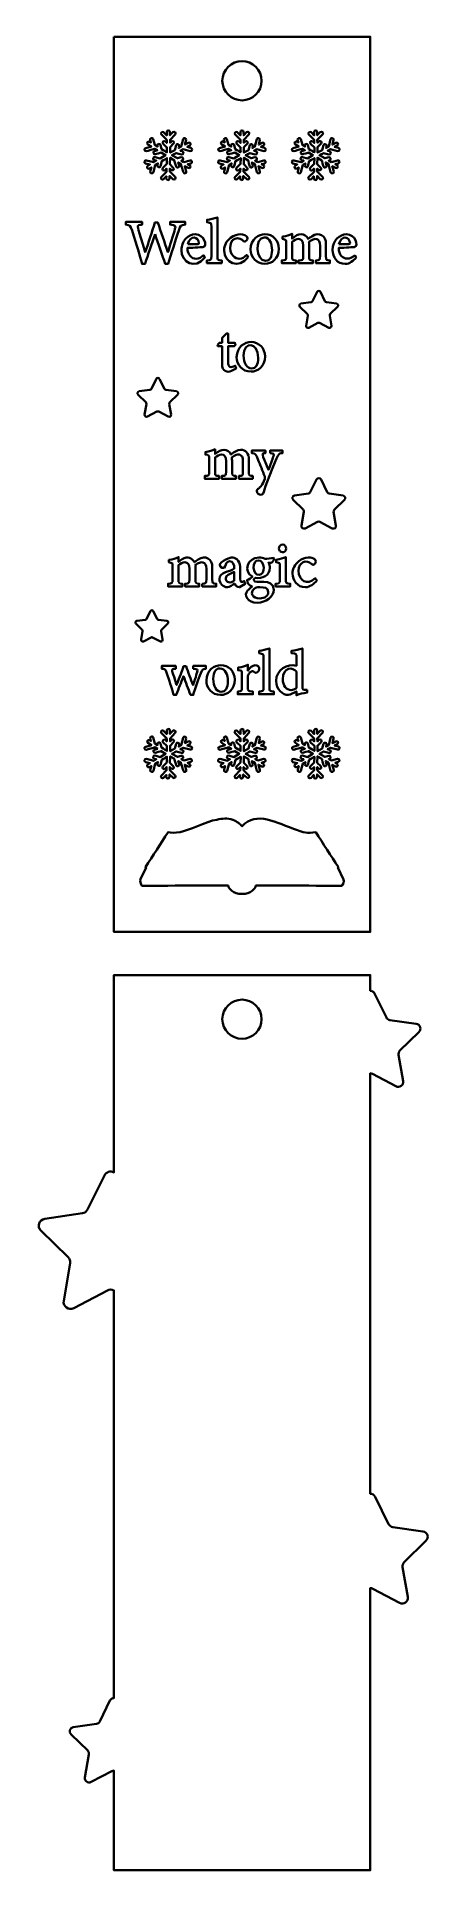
# Model space of a CAD drawing. Header units: inches. Extents: x 0 to 2.6, y 0 to 12.3.
import ezdxf

# ---------------------------------------------------------------- set-up
doc = ezdxf.new("R2010")
doc.units = ezdxf.units.IN
doc.header["$MEASUREMENT"] = 0
doc.layers.add('Слой 1', color=7, linetype='Continuous', lineweight=0)

msp = doc.modelspace()

# ---------------------------------------------------------------- linework, layer by layer
at = {"layer": 'Слой 1', "color": 1, "lineweight": 35, "true_color": 0xff0000}
for points, knots in [([(0.51, 12.297), (0.51, 12.297), (0.51, 6.297), (0.51, 6.297), (0.51, 6.297), (2.226, 6.297), (2.226, 6.297), (2.226, 6.297), (2.226, 12.297), (2.226, 12.297), (2.226, 12.297), (0.51, 12.297), (0.51, 12.297)], [0, 0, 0, 0, 1, 1, 1, 2, 2, 2, 3, 3, 3, 4, 4, 4, 4]), ([(1.368, 12.133), (1.44, 12.133), (1.499, 12.075), (1.499, 12.002), (1.499, 11.929), (1.44, 11.87), (1.368, 11.87), (1.295, 11.87), (1.236, 11.929), (1.236, 12.002), (1.236, 12.075), (1.295, 12.133), (1.368, 12.133)], [0, 0, 0, 0, 1, 1, 1, 2, 2, 2, 3, 3, 3, 4, 4, 4, 4]), ([(1.762, 10.508), (1.762, 10.508), (1.83, 10.518), (1.83, 10.518), (1.834, 10.518), (1.838, 10.521), (1.84, 10.525), (1.84, 10.525), (1.87, 10.586), (1.87, 10.586), (1.875, 10.596), (1.888, 10.596), (1.893, 10.586), (1.893, 10.586), (1.923, 10.525), (1.923, 10.525), (1.925, 10.521), (1.929, 10.518), (1.933, 10.518), (1.933, 10.518), (2.001, 10.508), (2.001, 10.508), (2.011, 10.506), (2.015, 10.494), (2.008, 10.486), (2.008, 10.486), (1.958, 10.439), (1.958, 10.439), (1.955, 10.436), (1.954, 10.431), (1.955, 10.427), (1.955, 10.427), (1.966, 10.36), (1.966, 10.36), (1.968, 10.349), (1.957, 10.342), (1.948, 10.346), (1.948, 10.346), (1.887, 10.378), (1.887, 10.378), (1.884, 10.38), (1.879, 10.38), (1.876, 10.378), (1.876, 10.378), (1.815, 10.346), (1.815, 10.346), (1.806, 10.342), (1.795, 10.349), (1.797, 10.36), (1.797, 10.36), (1.808, 10.427), (1.808, 10.427), (1.809, 10.431), (1.808, 10.436), (1.805, 10.439), (1.805, 10.439), (1.755, 10.486), (1.755, 10.486), (1.748, 10.494), (1.752, 10.506), (1.762, 10.508)], [0, 0, 0, 0, 1, 1, 1, 2, 2, 2, 3, 3, 3, 4, 4, 4, 5, 5, 5, 6, 6, 6, 7, 7, 7, 8, 8, 8, 9, 9, 9, 10, 10, 10, 11, 11, 11, 12, 12, 12, 13, 13, 13, 14, 14, 14, 15, 15, 15, 16, 16, 16, 17, 17, 17, 18, 18, 18, 19, 19, 19, 20, 20, 20, 20]), ([(0.68, 9.92), (0.68, 9.92), (0.751, 9.93), (0.751, 9.93), (0.755, 9.931), (0.759, 9.933), (0.761, 9.937), (0.761, 9.937), (0.793, 10.002), (0.793, 10.002), (0.797, 10.012), (0.811, 10.012), (0.816, 10.002), (0.816, 10.002), (0.848, 9.937), (0.848, 9.937), (0.85, 9.933), (0.854, 9.931), (0.858, 9.93), (0.858, 9.93), (0.929, 9.92), (0.929, 9.92), (0.94, 9.918), (0.944, 9.905), (0.937, 9.897), (0.937, 9.897), (0.885, 9.847), (0.885, 9.847), (0.882, 9.844), (0.88, 9.84), (0.881, 9.835), (0.881, 9.835), (0.893, 9.764), (0.893, 9.764), (0.895, 9.754), (0.884, 9.745), (0.874, 9.751), (0.874, 9.751), (0.811, 9.784), (0.811, 9.784), (0.807, 9.786), (0.802, 9.786), (0.798, 9.784), (0.798, 9.784), (0.735, 9.751), (0.735, 9.751), (0.725, 9.745), (0.714, 9.754), (0.715, 9.764), (0.715, 9.764), (0.728, 9.835), (0.728, 9.835), (0.728, 9.84), (0.727, 9.844), (0.724, 9.847), (0.724, 9.847), (0.672, 9.897), (0.672, 9.897), (0.664, 9.905), (0.669, 9.918), (0.68, 9.92)], [0, 0, 0, 0, 1, 1, 1, 2, 2, 2, 3, 3, 3, 4, 4, 4, 5, 5, 5, 6, 6, 6, 7, 7, 7, 8, 8, 8, 9, 9, 9, 10, 10, 10, 11, 11, 11, 12, 12, 12, 13, 13, 13, 14, 14, 14, 15, 15, 15, 16, 16, 16, 17, 17, 17, 18, 18, 18, 19, 19, 19, 20, 20, 20, 20]), ([(2.053, 9.192), (2.053, 9.192), (1.986, 9.127), (1.986, 9.127), (1.982, 9.123), (1.98, 9.117), (1.981, 9.112), (1.981, 9.112), (1.997, 9.02), (1.997, 9.02), (2, 9.006), (1.985, 8.995), (1.972, 9.001), (1.972, 9.001), (1.889, 9.045), (1.889, 9.045), (1.884, 9.048), (1.879, 9.048), (1.874, 9.045), (1.874, 9.045), (1.791, 9.001), (1.791, 9.001), (1.778, 8.995), (1.763, 9.006), (1.766, 9.02), (1.766, 9.02), (1.782, 9.112), (1.782, 9.112), (1.783, 9.117), (1.781, 9.123), (1.777, 9.127), (1.777, 9.127), (1.71, 9.192), (1.71, 9.192), (1.7, 9.202), (1.705, 9.219), (1.719, 9.221), (1.719, 9.221), (1.812, 9.235), (1.812, 9.235), (1.817, 9.236), (1.822, 9.239), (1.825, 9.244), (1.825, 9.244), (1.866, 9.328), (1.866, 9.328), (1.872, 9.341), (1.891, 9.341), (1.897, 9.328), (1.897, 9.328), (1.938, 9.244), (1.938, 9.244), (1.941, 9.239), (1.946, 9.236), (1.951, 9.235), (1.951, 9.235), (2.044, 9.221), (2.044, 9.221), (2.058, 9.219), (2.063, 9.202), (2.053, 9.192)], [0, 0, 0, 0, 1, 1, 1, 2, 2, 2, 3, 3, 3, 4, 4, 4, 5, 5, 5, 6, 6, 6, 7, 7, 7, 8, 8, 8, 9, 9, 9, 10, 10, 10, 11, 11, 11, 12, 12, 12, 13, 13, 13, 14, 14, 14, 15, 15, 15, 16, 16, 16, 17, 17, 17, 18, 18, 18, 19, 19, 19, 20, 20, 20, 20]), ([(0.664, 8.381), (0.664, 8.381), (0.721, 8.389), (0.721, 8.389), (0.725, 8.39), (0.728, 8.392), (0.729, 8.395), (0.729, 8.395), (0.755, 8.447), (0.755, 8.447), (0.759, 8.455), (0.77, 8.455), (0.774, 8.447), (0.774, 8.447), (0.8, 8.395), (0.8, 8.395), (0.801, 8.392), (0.804, 8.39), (0.808, 8.389), (0.808, 8.389), (0.865, 8.381), (0.865, 8.381), (0.874, 8.38), (0.877, 8.369), (0.871, 8.363), (0.871, 8.363), (0.829, 8.322), (0.829, 8.322), (0.827, 8.32), (0.826, 8.316), (0.826, 8.313), (0.826, 8.313), (0.836, 8.256), (0.836, 8.256), (0.838, 8.247), (0.829, 8.24), (0.821, 8.244), (0.821, 8.244), (0.769, 8.271), (0.769, 8.271), (0.766, 8.273), (0.762, 8.273), (0.759, 8.271), (0.759, 8.271), (0.708, 8.244), (0.708, 8.244), (0.7, 8.24), (0.691, 8.247), (0.693, 8.256), (0.693, 8.256), (0.702, 8.313), (0.702, 8.313), (0.703, 8.316), (0.702, 8.32), (0.699, 8.322), (0.699, 8.322), (0.658, 8.363), (0.658, 8.363), (0.651, 8.369), (0.655, 8.38), (0.664, 8.381)], [0, 0, 0, 0, 1, 1, 1, 2, 2, 2, 3, 3, 3, 4, 4, 4, 5, 5, 5, 6, 6, 6, 7, 7, 7, 8, 8, 8, 9, 9, 9, 10, 10, 10, 11, 11, 11, 12, 12, 12, 13, 13, 13, 14, 14, 14, 15, 15, 15, 16, 16, 16, 17, 17, 17, 18, 18, 18, 19, 19, 19, 20, 20, 20, 20]), ([(2.037, 6.605), (2.024, 6.605), (1.518, 6.61), (1.461, 6.608), (1.457, 6.587), (1.428, 6.551), (1.368, 6.551), (1.308, 6.551), (1.278, 6.586), (1.274, 6.608), (1.217, 6.61), (0.713, 6.605), (0.698, 6.605), (0.691, 6.617), (0.679, 6.638), (0.689, 6.65), (0.689, 6.65), (0.726, 6.729), (0.726, 6.729), (0.724, 6.73), (0.722, 6.73), (0.721, 6.73), (0.772, 6.808), (0.822, 6.887), (0.873, 6.965), (0.891, 6.962), (0.92, 6.959), (0.953, 6.965), (1.006, 6.975), (1.128, 7.037), (1.2, 7.049), (1.236, 7.056), (1.268, 7.061), (1.306, 7.048), (1.336, 7.037), (1.356, 7.018), (1.368, 7.005), (1.467, 7.11), (1.593, 7.028), (1.739, 6.978), (1.77, 6.967), (1.808, 6.954), (1.861, 6.965), (1.912, 6.887), (1.963, 6.808), (2.013, 6.73), (2.012, 6.73), (2.011, 6.73), (2.01, 6.729), (2.01, 6.729), (2.047, 6.648), (2.047, 6.648), (2.056, 6.635), (2.04, 6.61), (2.037, 6.605)], [0, 0, 0, 0, 1, 1, 1, 2, 2, 2, 3, 3, 3, 4, 4, 4, 5, 5, 5, 6, 6, 6, 7, 7, 7, 8, 8, 8, 9, 9, 9, 10, 10, 10, 11, 11, 11, 12, 12, 12, 13, 13, 13, 14, 14, 14, 15, 15, 15, 16, 16, 16, 17, 17, 17, 18, 18, 18, 18]), ([(2.599, 2.215), (2.622, 2.236), (2.609, 2.274), (2.579, 2.278), (2.579, 2.278), (2.377, 2.307), (2.377, 2.307), (2.365, 2.309), (2.355, 2.317), (2.349, 2.328), (2.349, 2.328), (2.259, 2.51), (2.259, 2.51), (2.252, 2.524), (2.239, 2.531), (2.226, 2.531), (2.226, 2.531), (2.226, 5.349), (2.226, 5.349), (2.231, 5.349), (2.236, 5.347), (2.241, 5.345), (2.241, 5.345), (2.398, 5.262), (2.398, 5.262), (2.422, 5.249), (2.45, 5.27), (2.446, 5.296), (2.446, 5.296), (2.415, 5.472), (2.415, 5.472), (2.414, 5.482), (2.417, 5.493), (2.425, 5.501), (2.425, 5.501), (2.552, 5.625), (2.552, 5.625), (2.572, 5.644), (2.561, 5.677), (2.534, 5.68), (2.534, 5.68), (2.358, 5.706), (2.358, 5.706), (2.347, 5.708), (2.338, 5.714), (2.334, 5.724), (2.334, 5.724), (2.255, 5.884), (2.255, 5.884), (2.249, 5.896), (2.237, 5.902), (2.226, 5.902), (2.226, 5.902), (2.226, 6.007), (2.226, 6.007), (2.226, 6.007), (0.51, 6.007), (0.51, 6.007), (0.51, 6.007), (0.51, 4.685), (0.51, 4.685), (0.488, 4.696), (0.459, 4.689), (0.447, 4.664), (0.447, 4.664), (0.334, 4.436), (0.334, 4.436), (0.327, 4.422), (0.314, 4.413), (0.299, 4.411), (0.299, 4.411), (0.047, 4.374), (0.047, 4.374), (0.009, 4.368), (-0.007, 4.322), (0.021, 4.295), (0.021, 4.295), (0.203, 4.117), (0.203, 4.117), (0.214, 4.106), (0.219, 4.091), (0.217, 4.076), (0.217, 4.076), (0.174, 3.825), (0.174, 3.825), (0.167, 3.786), (0.207, 3.757), (0.241, 3.775), (0.241, 3.775), (0.467, 3.894), (0.467, 3.894), (0.48, 3.901), (0.496, 3.901), (0.51, 3.894), (0.51, 3.894), (0.51, 1.161), (0.51, 1.161), (0.499, 1.161), (0.489, 1.156), (0.484, 1.145), (0.484, 1.145), (0.415, 1.005), (0.415, 1.005), (0.411, 0.996), (0.403, 0.99), (0.393, 0.989), (0.393, 0.989), (0.238, 0.967), (0.238, 0.967), (0.215, 0.963), (0.206, 0.934), (0.223, 0.918), (0.223, 0.918), (0.335, 0.809), (0.335, 0.809), (0.341, 0.802), (0.344, 0.793), (0.343, 0.783), (0.343, 0.783), (0.316, 0.629), (0.316, 0.629), (0.312, 0.606), (0.337, 0.588), (0.358, 0.599), (0.358, 0.599), (0.496, 0.672), (0.496, 0.672), (0.5, 0.674), (0.505, 0.675), (0.51, 0.675), (0.51, 0.675), (0.51, 0.007), (0.51, 0.007), (0.51, 0.007), (2.226, 0.007), (2.226, 0.007), (2.226, 0.007), (2.226, 1.899), (2.226, 1.899), (2.232, 1.899), (2.237, 1.897), (2.243, 1.894), (2.243, 1.894), (2.423, 1.799), (2.423, 1.799), (2.451, 1.785), (2.482, 1.808), (2.477, 1.839), (2.477, 1.839), (2.443, 2.039), (2.443, 2.039), (2.441, 2.052), (2.445, 2.064), (2.454, 2.072), (2.454, 2.072), (2.599, 2.215), (2.599, 2.215)], [0, 0, 0, 0, 1, 1, 1, 2, 2, 2, 3, 3, 3, 4, 4, 4, 5, 5, 5, 6, 6, 6, 7, 7, 7, 8, 8, 8, 9, 9, 9, 10, 10, 10, 11, 11, 11, 12, 12, 12, 13, 13, 13, 14, 14, 14, 15, 15, 15, 16, 16, 16, 17, 17, 17, 18, 18, 18, 19, 19, 19, 20, 20, 20, 21, 21, 21, 22, 22, 22, 23, 23, 23, 24, 24, 24, 25, 25, 25, 26, 26, 26, 27, 27, 27, 28, 28, 28, 29, 29, 29, 30, 30, 30, 31, 31, 31, 32, 32, 32, 33, 33, 33, 34, 34, 34, 35, 35, 35, 36, 36, 36, 37, 37, 37, 38, 38, 38, 39, 39, 39, 40, 40, 40, 41, 41, 41, 42, 42, 42, 43, 43, 43, 44, 44, 44, 45, 45, 45, 46, 46, 46, 47, 47, 47, 48, 48, 48, 49, 49, 49, 50, 50, 50, 51, 51, 51, 52, 52, 52, 52]), ([(1.368, 5.58), (1.295, 5.58), (1.236, 5.639), (1.236, 5.712), (1.236, 5.784), (1.295, 5.843), (1.368, 5.843), (1.44, 5.843), (1.499, 5.784), (1.499, 5.712), (1.499, 5.639), (1.44, 5.58), (1.368, 5.58)], [0, 0, 0, 0, 1, 1, 1, 2, 2, 2, 3, 3, 3, 4, 4, 4, 4])]:
    msp.add_open_spline(points, degree=3, knots=knots, dxfattribs=at)
at = {"layer": 'Слой 1', "color": 18, "lineweight": 35, "true_color": 0x000000}
for points, knots in [([(0.979, 11.457), (0.979, 11.457), (1.02, 11.468), (1.02, 11.468), (1.033, 11.472), (1.039, 11.452), (1.025, 11.448), (1.025, 11.448), (1.005, 11.442), (1.005, 11.442), (1.005, 11.442), (1.017, 11.436), (1.017, 11.436), (1.03, 11.429), (1.019, 11.41), (1.007, 11.417), (1.007, 11.417), (0.985, 11.429), (0.985, 11.429), (0.985, 11.429), (0.995, 11.394), (0.995, 11.394), (0.999, 11.38), (0.978, 11.374), (0.975, 11.388), (0.974, 11.391), (0.959, 11.441), (0.959, 11.444), (0.959, 11.444), (0.941, 11.454), (0.941, 11.454), (0.941, 11.454), (0.947, 11.433), (0.947, 11.433), (0.951, 11.42), (0.93, 11.414), (0.926, 11.427), (0.926, 11.43), (0.915, 11.466), (0.915, 11.468), (0.915, 11.468), (0.887, 11.485), (0.887, 11.485), (0.887, 11.485), (0.885, 11.442), (0.885, 11.442), (0.885, 11.442), (0.908, 11.419), (0.908, 11.419), (0.918, 11.409), (0.904, 11.394), (0.894, 11.404), (0.894, 11.404), (0.884, 11.413), (0.884, 11.413), (0.884, 11.413), (0.884, 11.393), (0.884, 11.393), (0.884, 11.393), (0.92, 11.358), (0.92, 11.358), (0.93, 11.348), (0.915, 11.333), (0.905, 11.343), (0.905, 11.343), (0.883, 11.364), (0.883, 11.364), (0.883, 11.364), (0.882, 11.346), (0.882, 11.346), (0.882, 11.332), (0.861, 11.333), (0.861, 11.347), (0.861, 11.347), (0.862, 11.361), (0.862, 11.361), (0.862, 11.361), (0.843, 11.342), (0.843, 11.342), (0.833, 11.332), (0.818, 11.347), (0.828, 11.357), (0.828, 11.357), (0.863, 11.392), (0.863, 11.392), (0.863, 11.392), (0.863, 11.413), (0.863, 11.413), (0.863, 11.413), (0.854, 11.403), (0.854, 11.403), (0.844, 11.393), (0.828, 11.408), (0.838, 11.418), (0.838, 11.418), (0.864, 11.444), (0.864, 11.444), (0.864, 11.444), (0.865, 11.483), (0.865, 11.483), (0.857, 11.478), (0.846, 11.471), (0.831, 11.462), (0.831, 11.462), (0.822, 11.429), (0.822, 11.429), (0.819, 11.415), (0.798, 11.421), (0.802, 11.434), (0.802, 11.434), (0.805, 11.447), (0.805, 11.447), (0.805, 11.447), (0.787, 11.437), (0.787, 11.437), (0.787, 11.437), (0.775, 11.388), (0.775, 11.388), (0.771, 11.375), (0.751, 11.38), (0.754, 11.393), (0.754, 11.393), (0.761, 11.421), (0.761, 11.421), (0.761, 11.421), (0.748, 11.413), (0.748, 11.413), (0.736, 11.406), (0.725, 11.424), (0.737, 11.432), (0.737, 11.432), (0.751, 11.44), (0.751, 11.44), (0.751, 11.44), (0.722, 11.447), (0.722, 11.447), (0.709, 11.451), (0.714, 11.471), (0.728, 11.468), (0.728, 11.468), (0.777, 11.455), (0.777, 11.455), (0.777, 11.455), (0.794, 11.466), (0.794, 11.466), (0.794, 11.466), (0.781, 11.469), (0.781, 11.469), (0.767, 11.473), (0.772, 11.493), (0.786, 11.49), (0.786, 11.49), (0.82, 11.481), (0.82, 11.481), (0.82, 11.481), (0.856, 11.503), (0.856, 11.503), (0.856, 11.503), (0.827, 11.52), (0.827, 11.52), (0.826, 11.52), (0.789, 11.51), (0.788, 11.509), (0.774, 11.506), (0.768, 11.526), (0.782, 11.53), (0.782, 11.53), (0.802, 11.536), (0.802, 11.536), (0.802, 11.536), (0.785, 11.546), (0.785, 11.546), (0.782, 11.544), (0.732, 11.531), (0.729, 11.53), (0.715, 11.526), (0.709, 11.546), (0.723, 11.55), (0.723, 11.55), (0.761, 11.561), (0.761, 11.561), (0.761, 11.561), (0.738, 11.575), (0.738, 11.575), (0.726, 11.582), (0.737, 11.6), (0.749, 11.593), (0.749, 11.593), (0.758, 11.588), (0.758, 11.588), (0.758, 11.588), (0.753, 11.605), (0.753, 11.605), (0.749, 11.618), (0.77, 11.624), (0.774, 11.61), (0.774, 11.61), (0.785, 11.571), (0.785, 11.571), (0.785, 11.571), (0.803, 11.56), (0.803, 11.56), (0.803, 11.56), (0.801, 11.565), (0.801, 11.565), (0.798, 11.579), (0.818, 11.584), (0.822, 11.571), (0.822, 11.571), (0.829, 11.544), (0.829, 11.544), (0.845, 11.534), (0.857, 11.527), (0.865, 11.522), (0.865, 11.53), (0.865, 11.541), (0.865, 11.555), (0.865, 11.555), (0.84, 11.579), (0.84, 11.579), (0.83, 11.589), (0.844, 11.604), (0.855, 11.594), (0.855, 11.594), (0.864, 11.585), (0.864, 11.585), (0.864, 11.585), (0.864, 11.605), (0.864, 11.605), (0.864, 11.605), (0.828, 11.641), (0.828, 11.641), (0.818, 11.65), (0.833, 11.666), (0.843, 11.656), (0.843, 11.656), (0.864, 11.635), (0.864, 11.635), (0.864, 11.635), (0.864, 11.658), (0.864, 11.658), (0.864, 11.672), (0.885, 11.673), (0.885, 11.658), (0.885, 11.658), (0.885, 11.636), (0.885, 11.636), (0.885, 11.636), (0.905, 11.657), (0.905, 11.657), (0.915, 11.667), (0.93, 11.652), (0.92, 11.642), (0.92, 11.642), (0.886, 11.606), (0.886, 11.606), (0.886, 11.606), (0.886, 11.586), (0.886, 11.586), (0.886, 11.586), (0.895, 11.595), (0.895, 11.595), (0.905, 11.605), (0.92, 11.59), (0.91, 11.58), (0.91, 11.58), (0.886, 11.556), (0.886, 11.556), (0.886, 11.556), (0.887, 11.52), (0.887, 11.52), (0.887, 11.52), (0.918, 11.537), (0.918, 11.537), (0.918, 11.537), (0.926, 11.569), (0.926, 11.569), (0.93, 11.583), (0.95, 11.578), (0.947, 11.564), (0.947, 11.564), (0.944, 11.551), (0.944, 11.551), (0.944, 11.551), (0.961, 11.56), (0.961, 11.56), (0.961, 11.56), (0.973, 11.61), (0.973, 11.61), (0.977, 11.624), (0.997, 11.618), (0.994, 11.605), (0.994, 11.605), (0.986, 11.574), (0.986, 11.574), (0.986, 11.574), (1.008, 11.586), (1.008, 11.586), (1.021, 11.593), (1.031, 11.574), (1.018, 11.567), (1.018, 11.567), (1.001, 11.558), (1.001, 11.558), (1.001, 11.558), (1.026, 11.551), (1.026, 11.551), (1.04, 11.548), (1.034, 11.527), (1.021, 11.53), (1.021, 11.53), (0.973, 11.543), (0.973, 11.543), (0.973, 11.543), (0.954, 11.532), (0.954, 11.532), (0.954, 11.532), (0.968, 11.529), (0.968, 11.529), (0.981, 11.526), (0.976, 11.505), (0.962, 11.508), (0.962, 11.508), (0.927, 11.517), (0.927, 11.517), (0.915, 11.511), (0.906, 11.506), (0.899, 11.502), (0.899, 11.502), (0.935, 11.482), (0.935, 11.482), (0.935, 11.482), (0.961, 11.489), (0.961, 11.489), (0.974, 11.493), (0.98, 11.472), (0.966, 11.468), (0.966, 11.468), (0.961, 11.467), (0.961, 11.467), (0.961, 11.467), (0.979, 11.457), (0.979, 11.457)], [0, 0, 0, 0, 1, 1, 1, 2, 2, 2, 3, 3, 3, 4, 4, 4, 5, 5, 5, 6, 6, 6, 7, 7, 7, 8, 8, 8, 9, 9, 9, 10, 10, 10, 11, 11, 11, 12, 12, 12, 13, 13, 13, 14, 14, 14, 15, 15, 15, 16, 16, 16, 17, 17, 17, 18, 18, 18, 19, 19, 19, 20, 20, 20, 21, 21, 21, 22, 22, 22, 23, 23, 23, 24, 24, 24, 25, 25, 25, 26, 26, 26, 27, 27, 27, 28, 28, 28, 29, 29, 29, 30, 30, 30, 31, 31, 31, 32, 32, 32, 33, 33, 33, 34, 34, 34, 35, 35, 35, 36, 36, 36, 37, 37, 37, 38, 38, 38, 39, 39, 39, 40, 40, 40, 41, 41, 41, 42, 42, 42, 43, 43, 43, 44, 44, 44, 45, 45, 45, 46, 46, 46, 47, 47, 47, 48, 48, 48, 49, 49, 49, 50, 50, 50, 51, 51, 51, 52, 52, 52, 53, 53, 53, 54, 54, 54, 55, 55, 55, 56, 56, 56, 57, 57, 57, 58, 58, 58, 59, 59, 59, 60, 60, 60, 61, 61, 61, 62, 62, 62, 63, 63, 63, 64, 64, 64, 65, 65, 65, 66, 66, 66, 67, 67, 67, 68, 68, 68, 69, 69, 69, 70, 70, 70, 71, 71, 71, 72, 72, 72, 73, 73, 73, 74, 74, 74, 75, 75, 75, 76, 76, 76, 77, 77, 77, 78, 78, 78, 79, 79, 79, 80, 80, 80, 81, 81, 81, 82, 82, 82, 83, 83, 83, 84, 84, 84, 85, 85, 85, 86, 86, 86, 87, 87, 87, 88, 88, 88, 89, 89, 89, 90, 90, 90, 91, 91, 91, 92, 92, 92, 93, 93, 93, 94, 94, 94, 95, 95, 95, 96, 96, 96, 97, 97, 97, 98, 98, 98, 99, 99, 99, 100, 100, 100, 101, 101, 101, 102, 102, 102, 103, 103, 103, 104, 104, 104, 105, 105, 105, 106, 106, 106, 107, 107, 107, 108, 108, 108, 109, 109, 109, 110, 110, 110, 111, 111, 111, 112, 112, 112, 113, 113, 113, 114, 114, 114, 114]), ([(1.473, 11.457), (1.473, 11.457), (1.513, 11.468), (1.513, 11.468), (1.527, 11.472), (1.532, 11.452), (1.519, 11.448), (1.519, 11.448), (1.499, 11.442), (1.499, 11.442), (1.499, 11.442), (1.511, 11.436), (1.511, 11.436), (1.523, 11.429), (1.513, 11.41), (1.5, 11.417), (1.5, 11.417), (1.478, 11.429), (1.478, 11.429), (1.478, 11.429), (1.488, 11.394), (1.488, 11.394), (1.492, 11.38), (1.472, 11.374), (1.468, 11.388), (1.467, 11.391), (1.453, 11.441), (1.453, 11.444), (1.453, 11.444), (1.434, 11.454), (1.434, 11.454), (1.434, 11.454), (1.44, 11.433), (1.44, 11.433), (1.444, 11.42), (1.424, 11.414), (1.42, 11.427), (1.419, 11.43), (1.409, 11.466), (1.409, 11.468), (1.409, 11.468), (1.38, 11.485), (1.38, 11.485), (1.38, 11.485), (1.379, 11.442), (1.379, 11.442), (1.379, 11.442), (1.402, 11.419), (1.402, 11.419), (1.412, 11.409), (1.397, 11.394), (1.387, 11.404), (1.387, 11.404), (1.378, 11.413), (1.378, 11.413), (1.378, 11.413), (1.377, 11.393), (1.377, 11.393), (1.377, 11.393), (1.414, 11.358), (1.414, 11.358), (1.424, 11.348), (1.409, 11.333), (1.399, 11.343), (1.399, 11.343), (1.376, 11.364), (1.376, 11.364), (1.376, 11.364), (1.376, 11.346), (1.376, 11.346), (1.375, 11.332), (1.354, 11.333), (1.355, 11.347), (1.355, 11.347), (1.355, 11.361), (1.355, 11.361), (1.355, 11.361), (1.336, 11.342), (1.336, 11.342), (1.327, 11.332), (1.311, 11.347), (1.321, 11.357), (1.321, 11.357), (1.356, 11.392), (1.356, 11.392), (1.356, 11.392), (1.357, 11.413), (1.357, 11.413), (1.357, 11.413), (1.347, 11.403), (1.347, 11.403), (1.337, 11.393), (1.322, 11.408), (1.332, 11.418), (1.332, 11.418), (1.358, 11.444), (1.358, 11.444), (1.358, 11.444), (1.359, 11.483), (1.359, 11.483), (1.351, 11.478), (1.339, 11.471), (1.324, 11.462), (1.324, 11.462), (1.316, 11.429), (1.316, 11.429), (1.312, 11.415), (1.292, 11.421), (1.295, 11.434), (1.295, 11.434), (1.298, 11.447), (1.298, 11.447), (1.298, 11.447), (1.281, 11.437), (1.281, 11.437), (1.281, 11.437), (1.268, 11.388), (1.268, 11.388), (1.265, 11.375), (1.244, 11.38), (1.248, 11.393), (1.248, 11.393), (1.255, 11.421), (1.255, 11.421), (1.255, 11.421), (1.241, 11.413), (1.241, 11.413), (1.229, 11.406), (1.218, 11.425), (1.231, 11.432), (1.231, 11.432), (1.244, 11.44), (1.244, 11.44), (1.244, 11.44), (1.216, 11.447), (1.216, 11.447), (1.202, 11.451), (1.207, 11.471), (1.221, 11.468), (1.221, 11.468), (1.27, 11.455), (1.27, 11.455), (1.27, 11.455), (1.287, 11.466), (1.287, 11.466), (1.287, 11.466), (1.274, 11.469), (1.274, 11.469), (1.261, 11.473), (1.266, 11.493), (1.279, 11.49), (1.279, 11.49), (1.313, 11.481), (1.313, 11.481), (1.313, 11.481), (1.349, 11.503), (1.349, 11.503), (1.349, 11.503), (1.32, 11.52), (1.32, 11.52), (1.319, 11.52), (1.282, 11.51), (1.281, 11.509), (1.267, 11.506), (1.262, 11.526), (1.275, 11.53), (1.275, 11.53), (1.296, 11.536), (1.296, 11.536), (1.296, 11.536), (1.278, 11.546), (1.278, 11.546), (1.275, 11.544), (1.225, 11.531), (1.222, 11.53), (1.209, 11.526), (1.203, 11.546), (1.216, 11.55), (1.216, 11.55), (1.254, 11.561), (1.254, 11.561), (1.254, 11.561), (1.232, 11.575), (1.232, 11.575), (1.22, 11.582), (1.231, 11.601), (1.243, 11.593), (1.243, 11.593), (1.252, 11.588), (1.252, 11.588), (1.252, 11.588), (1.247, 11.605), (1.247, 11.605), (1.243, 11.618), (1.263, 11.624), (1.267, 11.61), (1.267, 11.61), (1.278, 11.571), (1.278, 11.571), (1.278, 11.571), (1.296, 11.56), (1.296, 11.56), (1.296, 11.56), (1.295, 11.565), (1.295, 11.565), (1.291, 11.579), (1.312, 11.584), (1.315, 11.571), (1.315, 11.571), (1.323, 11.544), (1.323, 11.544), (1.339, 11.534), (1.35, 11.527), (1.359, 11.522), (1.358, 11.53), (1.358, 11.541), (1.358, 11.555), (1.358, 11.555), (1.333, 11.579), (1.333, 11.579), (1.323, 11.589), (1.338, 11.604), (1.348, 11.594), (1.348, 11.594), (1.358, 11.585), (1.358, 11.585), (1.358, 11.585), (1.358, 11.605), (1.358, 11.605), (1.358, 11.605), (1.321, 11.641), (1.321, 11.641), (1.311, 11.65), (1.326, 11.666), (1.336, 11.656), (1.336, 11.656), (1.357, 11.635), (1.357, 11.635), (1.357, 11.635), (1.357, 11.658), (1.357, 11.658), (1.357, 11.672), (1.378, 11.672), (1.378, 11.658), (1.378, 11.658), (1.379, 11.636), (1.379, 11.636), (1.379, 11.636), (1.398, 11.657), (1.398, 11.657), (1.408, 11.667), (1.423, 11.652), (1.414, 11.642), (1.414, 11.642), (1.379, 11.606), (1.379, 11.606), (1.379, 11.606), (1.379, 11.586), (1.379, 11.586), (1.379, 11.586), (1.388, 11.595), (1.388, 11.595), (1.398, 11.605), (1.413, 11.59), (1.404, 11.58), (1.404, 11.58), (1.38, 11.556), (1.38, 11.556), (1.38, 11.556), (1.38, 11.52), (1.38, 11.52), (1.38, 11.52), (1.412, 11.537), (1.412, 11.537), (1.412, 11.537), (1.42, 11.569), (1.42, 11.569), (1.423, 11.583), (1.444, 11.578), (1.44, 11.564), (1.44, 11.564), (1.437, 11.551), (1.437, 11.551), (1.437, 11.551), (1.454, 11.56), (1.454, 11.56), (1.454, 11.56), (1.467, 11.61), (1.467, 11.61), (1.47, 11.624), (1.491, 11.618), (1.487, 11.605), (1.487, 11.605), (1.48, 11.574), (1.48, 11.574), (1.48, 11.574), (1.502, 11.586), (1.502, 11.586), (1.514, 11.593), (1.524, 11.574), (1.512, 11.567), (1.512, 11.567), (1.494, 11.558), (1.494, 11.558), (1.494, 11.558), (1.519, 11.551), (1.519, 11.551), (1.533, 11.548), (1.528, 11.527), (1.514, 11.53), (1.514, 11.53), (1.466, 11.543), (1.466, 11.543), (1.466, 11.543), (1.448, 11.532), (1.448, 11.532), (1.448, 11.532), (1.461, 11.529), (1.461, 11.529), (1.475, 11.526), (1.469, 11.505), (1.456, 11.508), (1.456, 11.508), (1.42, 11.517), (1.42, 11.517), (1.408, 11.511), (1.399, 11.506), (1.392, 11.502), (1.392, 11.502), (1.429, 11.482), (1.429, 11.482), (1.429, 11.482), (1.454, 11.489), (1.454, 11.489), (1.468, 11.493), (1.473, 11.472), (1.46, 11.468), (1.46, 11.468), (1.455, 11.467), (1.455, 11.467), (1.455, 11.467), (1.473, 11.457), (1.473, 11.457)], [0, 0, 0, 0, 1, 1, 1, 2, 2, 2, 3, 3, 3, 4, 4, 4, 5, 5, 5, 6, 6, 6, 7, 7, 7, 8, 8, 8, 9, 9, 9, 10, 10, 10, 11, 11, 11, 12, 12, 12, 13, 13, 13, 14, 14, 14, 15, 15, 15, 16, 16, 16, 17, 17, 17, 18, 18, 18, 19, 19, 19, 20, 20, 20, 21, 21, 21, 22, 22, 22, 23, 23, 23, 24, 24, 24, 25, 25, 25, 26, 26, 26, 27, 27, 27, 28, 28, 28, 29, 29, 29, 30, 30, 30, 31, 31, 31, 32, 32, 32, 33, 33, 33, 34, 34, 34, 35, 35, 35, 36, 36, 36, 37, 37, 37, 38, 38, 38, 39, 39, 39, 40, 40, 40, 41, 41, 41, 42, 42, 42, 43, 43, 43, 44, 44, 44, 45, 45, 45, 46, 46, 46, 47, 47, 47, 48, 48, 48, 49, 49, 49, 50, 50, 50, 51, 51, 51, 52, 52, 52, 53, 53, 53, 54, 54, 54, 55, 55, 55, 56, 56, 56, 57, 57, 57, 58, 58, 58, 59, 59, 59, 60, 60, 60, 61, 61, 61, 62, 62, 62, 63, 63, 63, 64, 64, 64, 65, 65, 65, 66, 66, 66, 67, 67, 67, 68, 68, 68, 69, 69, 69, 70, 70, 70, 71, 71, 71, 72, 72, 72, 73, 73, 73, 74, 74, 74, 75, 75, 75, 76, 76, 76, 77, 77, 77, 78, 78, 78, 79, 79, 79, 80, 80, 80, 81, 81, 81, 82, 82, 82, 83, 83, 83, 84, 84, 84, 85, 85, 85, 86, 86, 86, 87, 87, 87, 88, 88, 88, 89, 89, 89, 90, 90, 90, 91, 91, 91, 92, 92, 92, 93, 93, 93, 94, 94, 94, 95, 95, 95, 96, 96, 96, 97, 97, 97, 98, 98, 98, 99, 99, 99, 100, 100, 100, 101, 101, 101, 102, 102, 102, 103, 103, 103, 104, 104, 104, 105, 105, 105, 106, 106, 106, 107, 107, 107, 108, 108, 108, 109, 109, 109, 110, 110, 110, 111, 111, 111, 112, 112, 112, 113, 113, 113, 114, 114, 114, 114]), ([(1.966, 11.457), (1.966, 11.457), (2.007, 11.468), (2.007, 11.468), (2.02, 11.472), (2.026, 11.452), (2.012, 11.448), (2.012, 11.448), (1.992, 11.442), (1.992, 11.442), (1.992, 11.442), (2.004, 11.436), (2.004, 11.436), (2.016, 11.429), (2.006, 11.41), (1.994, 11.417), (1.994, 11.417), (1.972, 11.429), (1.972, 11.429), (1.972, 11.429), (1.982, 11.394), (1.982, 11.394), (1.986, 11.38), (1.965, 11.374), (1.961, 11.388), (1.961, 11.391), (1.946, 11.441), (1.946, 11.444), (1.946, 11.444), (1.928, 11.454), (1.928, 11.454), (1.928, 11.454), (1.934, 11.433), (1.934, 11.433), (1.937, 11.42), (1.917, 11.414), (1.913, 11.427), (1.913, 11.43), (1.902, 11.466), (1.902, 11.468), (1.902, 11.468), (1.873, 11.485), (1.873, 11.485), (1.873, 11.485), (1.872, 11.442), (1.872, 11.442), (1.872, 11.442), (1.895, 11.419), (1.895, 11.419), (1.905, 11.409), (1.891, 11.394), (1.88, 11.404), (1.88, 11.404), (1.871, 11.413), (1.871, 11.413), (1.871, 11.413), (1.871, 11.393), (1.871, 11.393), (1.871, 11.393), (1.907, 11.358), (1.907, 11.358), (1.917, 11.348), (1.902, 11.333), (1.892, 11.343), (1.892, 11.343), (1.87, 11.364), (1.87, 11.364), (1.87, 11.364), (1.869, 11.346), (1.869, 11.346), (1.869, 11.332), (1.848, 11.333), (1.848, 11.347), (1.848, 11.347), (1.848, 11.361), (1.848, 11.361), (1.848, 11.361), (1.83, 11.342), (1.83, 11.342), (1.82, 11.332), (1.805, 11.347), (1.815, 11.357), (1.815, 11.357), (1.85, 11.392), (1.85, 11.392), (1.85, 11.392), (1.85, 11.413), (1.85, 11.413), (1.85, 11.413), (1.84, 11.403), (1.84, 11.403), (1.831, 11.393), (1.815, 11.408), (1.825, 11.418), (1.825, 11.418), (1.851, 11.444), (1.851, 11.444), (1.851, 11.444), (1.852, 11.483), (1.852, 11.483), (1.844, 11.478), (1.833, 11.471), (1.818, 11.462), (1.818, 11.462), (1.809, 11.429), (1.809, 11.429), (1.806, 11.415), (1.785, 11.421), (1.788, 11.434), (1.788, 11.434), (1.792, 11.447), (1.792, 11.447), (1.792, 11.447), (1.774, 11.437), (1.774, 11.437), (1.774, 11.437), (1.762, 11.388), (1.762, 11.388), (1.758, 11.375), (1.738, 11.38), (1.741, 11.393), (1.741, 11.393), (1.748, 11.421), (1.748, 11.421), (1.748, 11.421), (1.735, 11.413), (1.735, 11.413), (1.723, 11.406), (1.712, 11.424), (1.724, 11.432), (1.724, 11.432), (1.738, 11.44), (1.738, 11.44), (1.738, 11.44), (1.709, 11.447), (1.709, 11.447), (1.696, 11.451), (1.701, 11.471), (1.715, 11.468), (1.715, 11.468), (1.763, 11.455), (1.763, 11.455), (1.763, 11.455), (1.781, 11.466), (1.781, 11.466), (1.781, 11.466), (1.768, 11.469), (1.768, 11.469), (1.754, 11.473), (1.759, 11.493), (1.773, 11.49), (1.773, 11.49), (1.807, 11.481), (1.807, 11.481), (1.807, 11.481), (1.843, 11.503), (1.843, 11.503), (1.843, 11.503), (1.814, 11.52), (1.814, 11.52), (1.813, 11.52), (1.775, 11.51), (1.774, 11.509), (1.761, 11.506), (1.755, 11.526), (1.769, 11.53), (1.769, 11.53), (1.789, 11.536), (1.789, 11.536), (1.789, 11.536), (1.772, 11.546), (1.772, 11.546), (1.769, 11.544), (1.719, 11.531), (1.715, 11.53), (1.702, 11.526), (1.696, 11.546), (1.71, 11.55), (1.71, 11.55), (1.748, 11.561), (1.748, 11.561), (1.748, 11.561), (1.725, 11.575), (1.725, 11.575), (1.713, 11.582), (1.724, 11.6), (1.736, 11.593), (1.736, 11.593), (1.745, 11.588), (1.745, 11.588), (1.745, 11.588), (1.74, 11.605), (1.74, 11.605), (1.736, 11.618), (1.757, 11.624), (1.761, 11.61), (1.761, 11.61), (1.772, 11.571), (1.772, 11.571), (1.772, 11.571), (1.79, 11.56), (1.79, 11.56), (1.79, 11.56), (1.788, 11.565), (1.788, 11.565), (1.785, 11.579), (1.805, 11.584), (1.809, 11.571), (1.809, 11.571), (1.816, 11.544), (1.816, 11.544), (1.832, 11.534), (1.844, 11.527), (1.852, 11.522), (1.852, 11.53), (1.852, 11.541), (1.852, 11.555), (1.852, 11.555), (1.827, 11.579), (1.827, 11.579), (1.816, 11.589), (1.831, 11.604), (1.841, 11.594), (1.841, 11.594), (1.851, 11.585), (1.851, 11.585), (1.851, 11.585), (1.851, 11.605), (1.851, 11.605), (1.851, 11.605), (1.815, 11.641), (1.815, 11.641), (1.805, 11.65), (1.82, 11.666), (1.83, 11.656), (1.83, 11.656), (1.851, 11.635), (1.851, 11.635), (1.851, 11.635), (1.851, 11.658), (1.851, 11.658), (1.85, 11.672), (1.872, 11.673), (1.872, 11.658), (1.872, 11.658), (1.872, 11.636), (1.872, 11.636), (1.872, 11.636), (1.892, 11.657), (1.892, 11.657), (1.902, 11.667), (1.917, 11.652), (1.907, 11.642), (1.907, 11.642), (1.872, 11.606), (1.872, 11.606), (1.872, 11.606), (1.873, 11.586), (1.873, 11.586), (1.873, 11.586), (1.882, 11.595), (1.882, 11.595), (1.892, 11.605), (1.907, 11.59), (1.897, 11.58), (1.897, 11.58), (1.873, 11.556), (1.873, 11.556), (1.873, 11.556), (1.874, 11.52), (1.874, 11.52), (1.874, 11.52), (1.905, 11.537), (1.905, 11.537), (1.905, 11.537), (1.913, 11.569), (1.913, 11.569), (1.917, 11.583), (1.937, 11.578), (1.934, 11.564), (1.934, 11.564), (1.931, 11.551), (1.931, 11.551), (1.931, 11.551), (1.948, 11.56), (1.948, 11.56), (1.948, 11.56), (1.96, 11.61), (1.96, 11.61), (1.964, 11.624), (1.984, 11.618), (1.981, 11.605), (1.981, 11.605), (1.973, 11.574), (1.973, 11.574), (1.973, 11.574), (1.995, 11.586), (1.995, 11.586), (2.008, 11.593), (2.018, 11.574), (2.005, 11.567), (2.005, 11.567), (1.987, 11.558), (1.987, 11.558), (1.987, 11.558), (2.013, 11.551), (2.013, 11.551), (2.026, 11.548), (2.021, 11.527), (2.008, 11.53), (2.008, 11.53), (1.96, 11.543), (1.96, 11.543), (1.96, 11.543), (1.941, 11.532), (1.941, 11.532), (1.941, 11.532), (1.954, 11.529), (1.954, 11.529), (1.968, 11.526), (1.963, 11.505), (1.949, 11.508), (1.949, 11.508), (1.914, 11.517), (1.914, 11.517), (1.902, 11.511), (1.893, 11.506), (1.886, 11.502), (1.886, 11.502), (1.922, 11.482), (1.922, 11.482), (1.922, 11.482), (1.948, 11.489), (1.948, 11.489), (1.961, 11.493), (1.967, 11.472), (1.953, 11.468), (1.953, 11.468), (1.948, 11.467), (1.948, 11.467), (1.948, 11.467), (1.966, 11.457), (1.966, 11.457)], [0, 0, 0, 0, 1, 1, 1, 2, 2, 2, 3, 3, 3, 4, 4, 4, 5, 5, 5, 6, 6, 6, 7, 7, 7, 8, 8, 8, 9, 9, 9, 10, 10, 10, 11, 11, 11, 12, 12, 12, 13, 13, 13, 14, 14, 14, 15, 15, 15, 16, 16, 16, 17, 17, 17, 18, 18, 18, 19, 19, 19, 20, 20, 20, 21, 21, 21, 22, 22, 22, 23, 23, 23, 24, 24, 24, 25, 25, 25, 26, 26, 26, 27, 27, 27, 28, 28, 28, 29, 29, 29, 30, 30, 30, 31, 31, 31, 32, 32, 32, 33, 33, 33, 34, 34, 34, 35, 35, 35, 36, 36, 36, 37, 37, 37, 38, 38, 38, 39, 39, 39, 40, 40, 40, 41, 41, 41, 42, 42, 42, 43, 43, 43, 44, 44, 44, 45, 45, 45, 46, 46, 46, 47, 47, 47, 48, 48, 48, 49, 49, 49, 50, 50, 50, 51, 51, 51, 52, 52, 52, 53, 53, 53, 54, 54, 54, 55, 55, 55, 56, 56, 56, 57, 57, 57, 58, 58, 58, 59, 59, 59, 60, 60, 60, 61, 61, 61, 62, 62, 62, 63, 63, 63, 64, 64, 64, 65, 65, 65, 66, 66, 66, 67, 67, 67, 68, 68, 68, 69, 69, 69, 70, 70, 70, 71, 71, 71, 72, 72, 72, 73, 73, 73, 74, 74, 74, 75, 75, 75, 76, 76, 76, 77, 77, 77, 78, 78, 78, 79, 79, 79, 80, 80, 80, 81, 81, 81, 82, 82, 82, 83, 83, 83, 84, 84, 84, 85, 85, 85, 86, 86, 86, 87, 87, 87, 88, 88, 88, 89, 89, 89, 90, 90, 90, 91, 91, 91, 92, 92, 92, 93, 93, 93, 94, 94, 94, 95, 95, 95, 96, 96, 96, 97, 97, 97, 98, 98, 98, 99, 99, 99, 100, 100, 100, 101, 101, 101, 102, 102, 102, 103, 103, 103, 104, 104, 104, 105, 105, 105, 106, 106, 106, 107, 107, 107, 108, 108, 108, 109, 109, 109, 110, 110, 110, 111, 111, 111, 112, 112, 112, 113, 113, 113, 114, 114, 114, 114]), ([(1.232, 10.797), (1.204, 10.8), (1.203, 10.799), (1.203, 10.826), (1.203, 10.826), (1.203, 11.086), (1.203, 11.086), (1.18, 11.077), (1.157, 11.072), (1.134, 11.07), (1.134, 11.07), (1.134, 11.053), (1.134, 11.053), (1.162, 11.049), (1.163, 11.049), (1.163, 11.025), (1.163, 11.025), (1.163, 10.826), (1.163, 10.826), (1.163, 10.799), (1.161, 10.8), (1.133, 10.797), (1.133, 10.797), (1.133, 10.779), (1.133, 10.779), (1.133, 10.779), (1.232, 10.779), (1.232, 10.779), (1.232, 10.779), (1.232, 10.797), (1.232, 10.797), (1.232, 10.797), (1.232, 10.797), (1.232, 10.797)], [0, 0, 0, 0, 1, 1, 1, 2, 2, 2, 3, 3, 3, 4, 4, 4, 5, 5, 5, 6, 6, 6, 7, 7, 7, 8, 8, 8, 9, 9, 9, 10, 10, 10, 11, 11, 11, 11]), ([(0.786, 10.973), (0.764, 10.908), (0.737, 10.831), (0.719, 10.777), (0.719, 10.777), (0.718, 10.774), (0.718, 10.774), (0.718, 10.774), (0.699, 10.774), (0.699, 10.774), (0.681, 10.835), (0.666, 10.888), (0.632, 10.998), (0.621, 11.033), (0.617, 11.034), (0.589, 11.037), (0.589, 11.037), (0.589, 11.055), (0.589, 11.055), (0.589, 11.055), (0.699, 11.055), (0.699, 11.055), (0.699, 11.055), (0.699, 11.037), (0.699, 11.037), (0.695, 11.037), (0.675, 11.035), (0.671, 11.03), (0.667, 11.025), (0.672, 11.015), (0.719, 10.853), (0.742, 10.919), (0.765, 10.985), (0.785, 11.052), (0.785, 11.052), (0.804, 11.052), (0.804, 11.052), (0.827, 10.982), (0.847, 10.925), (0.872, 10.853), (0.884, 10.892), (0.91, 10.972), (0.919, 11.008), (0.924, 11.028), (0.925, 11.033), (0.886, 11.037), (0.886, 11.037), (0.886, 11.055), (0.886, 11.055), (0.886, 11.055), (0.988, 11.055), (0.988, 11.055), (0.988, 11.055), (0.988, 11.037), (0.988, 11.037), (0.958, 11.033), (0.955, 11.033), (0.944, 10.998), (0.925, 10.941), (0.891, 10.831), (0.873, 10.774), (0.873, 10.774), (0.854, 10.774), (0.854, 10.774), (0.836, 10.829), (0.806, 10.914), (0.786, 10.973)], [0, 0, 0, 0, 1, 1, 1, 2, 2, 2, 3, 3, 3, 4, 4, 4, 5, 5, 5, 6, 6, 6, 7, 7, 7, 8, 8, 8, 9, 9, 9, 10, 10, 10, 11, 11, 11, 12, 12, 12, 13, 13, 13, 14, 14, 14, 15, 15, 15, 16, 16, 16, 17, 17, 17, 18, 18, 18, 19, 19, 19, 20, 20, 20, 21, 21, 21, 22, 22, 22, 22]), ([(0.962, 10.867), (0.962, 10.895), (0.972, 10.922), (0.99, 10.941), (1.008, 10.961), (1.031, 10.973), (1.055, 10.973), (1.115, 10.973), (1.137, 10.895), (1.111, 10.888), (1.102, 10.886), (1.05, 10.883), (1.002, 10.881), (1.003, 10.833), (1.031, 10.809), (1.061, 10.809), (1.081, 10.809), (1.096, 10.819), (1.11, 10.832), (1.11, 10.832), (1.12, 10.817), (1.12, 10.817), (1.053, 10.733), (0.962, 10.783), (0.962, 10.867)], [0, 0, 0, 0, 1, 1, 1, 2, 2, 2, 3, 3, 3, 4, 4, 4, 5, 5, 5, 6, 6, 6, 7, 7, 7, 8, 8, 8, 8]), ([(1.005, 10.906), (1.084, 10.906), (1.078, 10.907), (1.078, 10.912), (1.079, 10.957), (1.019, 10.971), (1.005, 10.906)], [0, 0, 0, 0, 1, 1, 1, 2, 2, 2, 2]), ([(1.41, 10.82), (1.41, 10.82), (1.399, 10.834), (1.399, 10.834), (1.383, 10.818), (1.371, 10.809), (1.348, 10.809), (1.337, 10.809), (1.321, 10.814), (1.308, 10.827), (1.275, 10.86), (1.283, 10.946), (1.337, 10.946), (1.366, 10.946), (1.376, 10.924), (1.386, 10.924), (1.393, 10.924), (1.405, 10.935), (1.405, 10.946), (1.405, 10.965), (1.375, 10.973), (1.356, 10.973), (1.34, 10.973), (1.314, 10.966), (1.291, 10.949), (1.262, 10.927), (1.248, 10.898), (1.248, 10.864), (1.248, 10.783), (1.345, 10.733), (1.41, 10.82)], [0, 0, 0, 0, 1, 1, 1, 2, 2, 2, 3, 3, 3, 4, 4, 4, 5, 5, 5, 6, 6, 6, 7, 7, 7, 8, 8, 8, 9, 9, 9, 10, 10, 10, 10]), ([(1.425, 10.87), (1.425, 10.941), (1.481, 10.973), (1.521, 10.973), (1.575, 10.973), (1.615, 10.931), (1.615, 10.876), (1.615, 10.81), (1.567, 10.774), (1.521, 10.774), (1.461, 10.774), (1.425, 10.823), (1.425, 10.87)], [0, 0, 0, 0, 1, 1, 1, 2, 2, 2, 3, 3, 3, 4, 4, 4, 4]), ([(1.569, 10.867), (1.569, 10.909), (1.553, 10.952), (1.516, 10.952), (1.451, 10.952), (1.458, 10.795), (1.525, 10.795), (1.554, 10.795), (1.569, 10.82), (1.569, 10.867)], [0, 0, 0, 0, 1, 1, 1, 2, 2, 2, 3, 3, 3, 3]), ([(1.93, 10.825), (1.93, 10.825), (1.93, 10.906), (1.93, 10.906), (1.93, 10.967), (1.883, 10.991), (1.835, 10.958), (1.827, 10.953), (1.819, 10.947), (1.81, 10.941), (1.801, 10.961), (1.784, 10.973), (1.763, 10.973), (1.744, 10.973), (1.728, 10.963), (1.703, 10.944), (1.703, 10.944), (1.703, 10.976), (1.703, 10.976), (1.683, 10.967), (1.667, 10.961), (1.639, 10.957), (1.639, 10.957), (1.639, 10.941), (1.639, 10.941), (1.663, 10.936), (1.664, 10.937), (1.664, 10.911), (1.664, 10.911), (1.664, 10.825), (1.664, 10.825), (1.664, 10.799), (1.663, 10.8), (1.634, 10.797), (1.634, 10.797), (1.634, 10.779), (1.634, 10.779), (1.634, 10.779), (1.73, 10.779), (1.73, 10.779), (1.73, 10.779), (1.73, 10.797), (1.73, 10.797), (1.705, 10.8), (1.703, 10.799), (1.703, 10.825), (1.703, 10.825), (1.703, 10.921), (1.703, 10.921), (1.715, 10.931), (1.73, 10.941), (1.746, 10.941), (1.767, 10.941), (1.777, 10.927), (1.777, 10.897), (1.777, 10.897), (1.777, 10.825), (1.777, 10.825), (1.777, 10.799), (1.774, 10.8), (1.747, 10.797), (1.747, 10.797), (1.747, 10.779), (1.747, 10.779), (1.747, 10.779), (1.843, 10.779), (1.843, 10.779), (1.843, 10.779), (1.843, 10.797), (1.843, 10.797), (1.819, 10.8), (1.817, 10.799), (1.817, 10.825), (1.817, 10.916), (1.817, 10.908), (1.816, 10.921), (1.855, 10.953), (1.89, 10.949), (1.89, 10.896), (1.89, 10.896), (1.89, 10.827), (1.89, 10.827), (1.89, 10.799), (1.889, 10.8), (1.863, 10.797), (1.863, 10.797), (1.863, 10.779), (1.863, 10.779), (1.863, 10.779), (1.956, 10.779), (1.956, 10.779), (1.956, 10.779), (1.956, 10.797), (1.956, 10.797), (1.931, 10.8), (1.93, 10.799), (1.93, 10.825)], [0, 0, 0, 0, 1, 1, 1, 2, 2, 2, 3, 3, 3, 4, 4, 4, 5, 5, 5, 6, 6, 6, 7, 7, 7, 8, 8, 8, 9, 9, 9, 10, 10, 10, 11, 11, 11, 12, 12, 12, 13, 13, 13, 14, 14, 14, 15, 15, 15, 16, 16, 16, 17, 17, 17, 18, 18, 18, 19, 19, 19, 20, 20, 20, 21, 21, 21, 22, 22, 22, 23, 23, 23, 24, 24, 24, 25, 25, 25, 26, 26, 26, 27, 27, 27, 28, 28, 28, 29, 29, 29, 30, 30, 30, 31, 31, 31, 32, 32, 32, 32]), ([(2.122, 10.832), (2.122, 10.832), (2.132, 10.817), (2.132, 10.817), (2.114, 10.795), (2.088, 10.774), (2.059, 10.774), (2.004, 10.774), (1.974, 10.82), (1.974, 10.867), (1.974, 10.93), (2.022, 10.973), (2.067, 10.973), (2.127, 10.973), (2.149, 10.895), (2.123, 10.888), (2.114, 10.886), (2.062, 10.883), (2.015, 10.881), (2.015, 10.858), (2.021, 10.839), (2.034, 10.826), (2.054, 10.805), (2.088, 10.801), (2.122, 10.832)], [0, 0, 0, 0, 1, 1, 1, 2, 2, 2, 3, 3, 3, 4, 4, 4, 5, 5, 5, 6, 6, 6, 7, 7, 7, 8, 8, 8, 8]), ([(2.017, 10.906), (2.096, 10.906), (2.091, 10.907), (2.091, 10.912), (2.091, 10.957), (2.031, 10.971), (2.017, 10.906)], [0, 0, 0, 0, 1, 1, 1, 2, 2, 2, 2]), ([(1.203, 10.231), (1.203, 10.231), (1.206, 10.222), (1.206, 10.222), (1.206, 10.222), (1.234, 10.222), (1.234, 10.222), (1.234, 10.222), (1.234, 10.104), (1.234, 10.104), (1.234, 10.055), (1.27, 10.043), (1.298, 10.057), (1.298, 10.057), (1.328, 10.073), (1.328, 10.073), (1.328, 10.073), (1.322, 10.091), (1.322, 10.091), (1.291, 10.075), (1.274, 10.08), (1.274, 10.119), (1.274, 10.119), (1.274, 10.222), (1.274, 10.222), (1.274, 10.222), (1.316, 10.222), (1.316, 10.222), (1.318, 10.223), (1.33, 10.234), (1.319, 10.246), (1.319, 10.246), (1.274, 10.246), (1.274, 10.246), (1.274, 10.266), (1.274, 10.286), (1.275, 10.307), (1.275, 10.307), (1.264, 10.308), (1.264, 10.308), (1.254, 10.298), (1.243, 10.288), (1.234, 10.278), (1.234, 10.278), (1.234, 10.246), (1.234, 10.246), (1.234, 10.246), (1.217, 10.246), (1.217, 10.246), (1.217, 10.246), (1.203, 10.231), (1.203, 10.231)], [0, 0, 0, 0, 1, 1, 1, 2, 2, 2, 3, 3, 3, 4, 4, 4, 5, 5, 5, 6, 6, 6, 7, 7, 7, 8, 8, 8, 9, 9, 9, 10, 10, 10, 11, 11, 11, 12, 12, 12, 13, 13, 13, 14, 14, 14, 15, 15, 15, 16, 16, 16, 17, 17, 17, 17]), ([(1.428, 10.052), (1.368, 10.052), (1.332, 10.1), (1.332, 10.148), (1.332, 10.219), (1.388, 10.251), (1.428, 10.251), (1.482, 10.251), (1.522, 10.209), (1.522, 10.154), (1.522, 10.088), (1.474, 10.052), (1.428, 10.052)], [0, 0, 0, 0, 1, 1, 1, 2, 2, 2, 3, 3, 3, 4, 4, 4, 4]), ([(1.476, 10.145), (1.476, 10.254), (1.378, 10.257), (1.378, 10.16), (1.378, 10.109), (1.401, 10.073), (1.432, 10.073), (1.461, 10.073), (1.476, 10.098), (1.476, 10.145)], [0, 0, 0, 0, 1, 1, 1, 2, 2, 2, 3, 3, 3, 3]), ([(1.148, 9.467), (1.148, 9.467), (1.148, 9.381), (1.148, 9.381), (1.148, 9.354), (1.147, 9.355), (1.118, 9.353), (1.118, 9.353), (1.118, 9.334), (1.118, 9.334), (1.118, 9.334), (1.214, 9.334), (1.214, 9.334), (1.214, 9.334), (1.214, 9.353), (1.214, 9.353), (1.189, 9.355), (1.187, 9.354), (1.187, 9.381), (1.187, 9.381), (1.187, 9.477), (1.187, 9.477), (1.199, 9.486), (1.215, 9.497), (1.23, 9.497), (1.251, 9.497), (1.261, 9.483), (1.261, 9.452), (1.261, 9.452), (1.261, 9.381), (1.261, 9.381), (1.261, 9.354), (1.258, 9.355), (1.232, 9.353), (1.232, 9.353), (1.232, 9.334), (1.232, 9.334), (1.232, 9.334), (1.327, 9.334), (1.327, 9.334), (1.327, 9.334), (1.327, 9.353), (1.327, 9.353), (1.304, 9.355), (1.301, 9.354), (1.301, 9.38), (1.301, 9.472), (1.301, 9.462), (1.3, 9.477), (1.339, 9.508), (1.374, 9.504), (1.374, 9.452), (1.374, 9.452), (1.374, 9.383), (1.374, 9.383), (1.374, 9.354), (1.373, 9.355), (1.347, 9.353), (1.347, 9.353), (1.347, 9.334), (1.347, 9.334), (1.347, 9.334), (1.44, 9.334), (1.44, 9.334), (1.44, 9.334), (1.44, 9.353), (1.44, 9.353), (1.415, 9.355), (1.414, 9.354), (1.414, 9.381), (1.414, 9.381), (1.414, 9.461), (1.414, 9.461), (1.414, 9.503), (1.393, 9.528), (1.358, 9.528), (1.338, 9.528), (1.319, 9.516), (1.294, 9.496), (1.285, 9.517), (1.268, 9.528), (1.247, 9.528), (1.228, 9.528), (1.212, 9.519), (1.187, 9.5), (1.187, 9.5), (1.187, 9.532), (1.187, 9.532), (1.167, 9.523), (1.151, 9.517), (1.123, 9.513), (1.123, 9.513), (1.123, 9.496), (1.123, 9.496), (1.147, 9.492), (1.148, 9.493), (1.148, 9.467)], [0, 0, 0, 0, 1, 1, 1, 2, 2, 2, 3, 3, 3, 4, 4, 4, 5, 5, 5, 6, 6, 6, 7, 7, 7, 8, 8, 8, 9, 9, 9, 10, 10, 10, 11, 11, 11, 12, 12, 12, 13, 13, 13, 14, 14, 14, 15, 15, 15, 16, 16, 16, 17, 17, 17, 18, 18, 18, 19, 19, 19, 20, 20, 20, 21, 21, 21, 22, 22, 22, 23, 23, 23, 24, 24, 24, 25, 25, 25, 26, 26, 26, 27, 27, 27, 28, 28, 28, 29, 29, 29, 30, 30, 30, 31, 31, 31, 32, 32, 32, 32]), ([(1.556, 9.506), (1.58, 9.502), (1.583, 9.501), (1.578, 9.486), (1.57, 9.462), (1.556, 9.422), (1.545, 9.394), (1.499, 9.509), (1.495, 9.502), (1.524, 9.506), (1.524, 9.506), (1.524, 9.523), (1.524, 9.523), (1.524, 9.523), (1.433, 9.523), (1.433, 9.523), (1.433, 9.523), (1.433, 9.506), (1.433, 9.506), (1.462, 9.502), (1.459, 9.499), (1.476, 9.459), (1.489, 9.429), (1.507, 9.387), (1.52, 9.349), (1.522, 9.342), (1.522, 9.339), (1.521, 9.334), (1.503, 9.289), (1.493, 9.28), (1.477, 9.267), (1.47, 9.262), (1.466, 9.257), (1.466, 9.25), (1.466, 9.238), (1.48, 9.227), (1.495, 9.227), (1.515, 9.227), (1.504, 9.235), (1.552, 9.354), (1.615, 9.512), (1.608, 9.501), (1.639, 9.506), (1.639, 9.506), (1.639, 9.523), (1.639, 9.523), (1.639, 9.523), (1.556, 9.523), (1.556, 9.523), (1.556, 9.523), (1.556, 9.506), (1.556, 9.506), (1.556, 9.506), (1.556, 9.506), (1.556, 9.506)], [0, 0, 0, 0, 1, 1, 1, 2, 2, 2, 3, 3, 3, 4, 4, 4, 5, 5, 5, 6, 6, 6, 7, 7, 7, 8, 8, 8, 9, 9, 9, 10, 10, 10, 11, 11, 11, 12, 12, 12, 13, 13, 13, 14, 14, 14, 15, 15, 15, 16, 16, 16, 17, 17, 17, 18, 18, 18, 18]), ([(1.614, 8.866), (1.614, 8.853), (1.626, 8.841), (1.639, 8.841), (1.653, 8.841), (1.664, 8.852), (1.664, 8.866), (1.664, 8.881), (1.654, 8.893), (1.64, 8.893), (1.625, 8.893), (1.614, 8.881), (1.614, 8.866)], [0, 0, 0, 0, 1, 1, 1, 2, 2, 2, 3, 3, 3, 4, 4, 4, 4]), ([(1.102, 8.63), (1.102, 8.63), (1.102, 8.612), (1.102, 8.612), (1.102, 8.612), (1.195, 8.612), (1.195, 8.612), (1.195, 8.612), (1.195, 8.63), (1.195, 8.63), (1.17, 8.633), (1.169, 8.632), (1.169, 8.659), (1.169, 8.659), (1.169, 8.739), (1.169, 8.739), (1.169, 8.8), (1.122, 8.824), (1.074, 8.792), (1.066, 8.786), (1.058, 8.781), (1.049, 8.774), (1.035, 8.805), (1.002, 8.817), (0.968, 8.795), (0.957, 8.789), (0.95, 8.783), (0.943, 8.777), (0.943, 8.777), (0.943, 8.809), (0.943, 8.809), (0.922, 8.8), (0.906, 8.794), (0.878, 8.79), (0.878, 8.79), (0.878, 8.774), (0.878, 8.774), (0.902, 8.77), (0.903, 8.771), (0.903, 8.745), (0.903, 8.745), (0.903, 8.659), (0.903, 8.659), (0.903, 8.632), (0.902, 8.633), (0.873, 8.63), (0.873, 8.63), (0.873, 8.612), (0.873, 8.612), (0.873, 8.612), (0.969, 8.612), (0.969, 8.612), (0.969, 8.612), (0.969, 8.63), (0.969, 8.63), (0.944, 8.633), (0.943, 8.632), (0.943, 8.659), (0.943, 8.659), (0.943, 8.755), (0.943, 8.755), (0.954, 8.764), (0.97, 8.774), (0.985, 8.774), (1.006, 8.774), (1.016, 8.761), (1.016, 8.73), (1.016, 8.73), (1.016, 8.659), (1.016, 8.659), (1.016, 8.632), (1.013, 8.633), (0.987, 8.63), (0.987, 8.63), (0.987, 8.612), (0.987, 8.612), (0.987, 8.612), (1.082, 8.612), (1.082, 8.612), (1.082, 8.612), (1.082, 8.63), (1.082, 8.63), (1.059, 8.633), (1.056, 8.632), (1.056, 8.658), (1.056, 8.749), (1.056, 8.74), (1.055, 8.755), (1.094, 8.786), (1.129, 8.782), (1.129, 8.73), (1.129, 8.73), (1.129, 8.66), (1.129, 8.66), (1.129, 8.632), (1.128, 8.633), (1.102, 8.63)], [0, 0, 0, 0, 1, 1, 1, 2, 2, 2, 3, 3, 3, 4, 4, 4, 5, 5, 5, 6, 6, 6, 7, 7, 7, 8, 8, 8, 9, 9, 9, 10, 10, 10, 11, 11, 11, 12, 12, 12, 13, 13, 13, 14, 14, 14, 15, 15, 15, 16, 16, 16, 17, 17, 17, 18, 18, 18, 19, 19, 19, 20, 20, 20, 21, 21, 21, 22, 22, 22, 23, 23, 23, 24, 24, 24, 25, 25, 25, 26, 26, 26, 27, 27, 27, 28, 28, 28, 29, 29, 29, 30, 30, 30, 31, 31, 31, 32, 32, 32, 32]), ([(1.319, 8.632), (1.306, 8.623), (1.285, 8.607), (1.271, 8.607), (1.241, 8.607), (1.217, 8.632), (1.217, 8.662), (1.217, 8.713), (1.281, 8.707), (1.316, 8.732), (1.316, 8.758), (1.309, 8.781), (1.283, 8.781), (1.265, 8.781), (1.261, 8.764), (1.256, 8.747), (1.249, 8.725), (1.219, 8.737), (1.219, 8.757), (1.219, 8.764), (1.225, 8.77), (1.234, 8.777), (1.244, 8.784), (1.269, 8.801), (1.295, 8.806), (1.31, 8.806), (1.323, 8.802), (1.333, 8.794), (1.348, 8.781), (1.355, 8.766), (1.355, 8.743), (1.355, 8.743), (1.355, 8.663), (1.355, 8.663), (1.355, 8.639), (1.365, 8.638), (1.383, 8.648), (1.383, 8.648), (1.39, 8.63), (1.39, 8.63), (1.39, 8.63), (1.351, 8.607), (1.351, 8.607), (1.336, 8.607), (1.324, 8.615), (1.319, 8.632)], [0, 0, 0, 0, 1, 1, 1, 2, 2, 2, 3, 3, 3, 4, 4, 4, 5, 5, 5, 6, 6, 6, 7, 7, 7, 8, 8, 8, 9, 9, 9, 10, 10, 10, 11, 11, 11, 12, 12, 12, 13, 13, 13, 14, 14, 14, 15, 15, 15, 15]), ([(1.579, 8.804), (1.579, 8.804), (1.583, 8.797), (1.583, 8.797), (1.577, 8.779), (1.568, 8.772), (1.565, 8.771), (1.559, 8.771), (1.549, 8.772), (1.545, 8.772), (1.551, 8.762), (1.554, 8.75), (1.554, 8.738), (1.554, 8.685), (1.502, 8.66), (1.457, 8.671), (1.45, 8.665), (1.447, 8.659), (1.447, 8.655), (1.447, 8.621), (1.58, 8.679), (1.58, 8.59), (1.58, 8.545), (1.528, 8.503), (1.47, 8.503), (1.404, 8.503), (1.377, 8.556), (1.405, 8.584), (1.413, 8.592), (1.426, 8.603), (1.435, 8.611), (1.416, 8.618), (1.402, 8.633), (1.402, 8.655), (1.416, 8.66), (1.428, 8.668), (1.437, 8.678), (1.376, 8.711), (1.402, 8.807), (1.482, 8.807), (1.495, 8.807), (1.509, 8.804), (1.522, 8.797), (1.537, 8.797), (1.561, 8.8), (1.579, 8.804)], [0, 0, 0, 0, 1, 1, 1, 2, 2, 2, 3, 3, 3, 4, 4, 4, 5, 5, 5, 6, 6, 6, 7, 7, 7, 8, 8, 8, 9, 9, 9, 10, 10, 10, 11, 11, 11, 12, 12, 12, 13, 13, 13, 14, 14, 14, 15, 15, 15, 15]), ([(1.482, 8.689), (1.526, 8.691), (1.522, 8.787), (1.477, 8.787), (1.433, 8.787), (1.435, 8.689), (1.482, 8.689)], [0, 0, 0, 0, 1, 1, 1, 2, 2, 2, 2]), ([(1.691, 8.63), (1.662, 8.633), (1.661, 8.633), (1.661, 8.66), (1.661, 8.66), (1.661, 8.809), (1.661, 8.809), (1.642, 8.801), (1.626, 8.795), (1.596, 8.79), (1.596, 8.79), (1.596, 8.774), (1.596, 8.774), (1.622, 8.77), (1.622, 8.771), (1.622, 8.745), (1.622, 8.745), (1.622, 8.66), (1.622, 8.66), (1.622, 8.632), (1.62, 8.633), (1.593, 8.63), (1.593, 8.63), (1.593, 8.612), (1.593, 8.612), (1.593, 8.612), (1.691, 8.612), (1.691, 8.612), (1.691, 8.612), (1.691, 8.63), (1.691, 8.63), (1.691, 8.63), (1.691, 8.63), (1.691, 8.63)], [0, 0, 0, 0, 1, 1, 1, 2, 2, 2, 3, 3, 3, 4, 4, 4, 5, 5, 5, 6, 6, 6, 7, 7, 7, 8, 8, 8, 9, 9, 9, 10, 10, 10, 11, 11, 11, 11]), ([(1.747, 8.716), (1.747, 8.778), (1.798, 8.796), (1.835, 8.762), (1.839, 8.759), (1.841, 8.757), (1.845, 8.757), (1.855, 8.757), (1.874, 8.78), (1.855, 8.794), (1.836, 8.811), (1.79, 8.813), (1.749, 8.782), (1.721, 8.76), (1.706, 8.732), (1.706, 8.698), (1.706, 8.654), (1.737, 8.607), (1.793, 8.607), (1.822, 8.607), (1.85, 8.629), (1.869, 8.653), (1.869, 8.653), (1.858, 8.667), (1.858, 8.667), (1.804, 8.616), (1.746, 8.652), (1.747, 8.716)], [0, 0, 0, 0, 1, 1, 1, 2, 2, 2, 3, 3, 3, 4, 4, 4, 5, 5, 5, 6, 6, 6, 7, 7, 7, 8, 8, 8, 9, 9, 9, 9]), ([(1.259, 8.668), (1.259, 8.638), (1.292, 8.63), (1.316, 8.652), (1.316, 8.652), (1.316, 8.71), (1.316, 8.71), (1.28, 8.693), (1.259, 8.69), (1.259, 8.668)], [0, 0, 0, 0, 1, 1, 1, 2, 2, 2, 3, 3, 3, 3]), ([(1.544, 8.575), (1.544, 8.605), (1.517, 8.607), (1.487, 8.607), (1.466, 8.607), (1.458, 8.604), (1.452, 8.599), (1.414, 8.568), (1.44, 8.532), (1.486, 8.532), (1.521, 8.532), (1.544, 8.549), (1.544, 8.575)], [0, 0, 0, 0, 1, 1, 1, 2, 2, 2, 3, 3, 3, 4, 4, 4, 4]), ([(1.551, 7.937), (1.551, 7.937), (1.551, 8.197), (1.551, 8.197), (1.528, 8.188), (1.505, 8.183), (1.483, 8.181), (1.483, 8.181), (1.483, 8.164), (1.483, 8.164), (1.51, 8.16), (1.512, 8.16), (1.512, 8.136), (1.512, 8.136), (1.512, 7.937), (1.512, 7.937), (1.512, 7.91), (1.509, 7.911), (1.482, 7.908), (1.482, 7.908), (1.482, 7.89), (1.482, 7.89), (1.482, 7.89), (1.581, 7.89), (1.581, 7.89), (1.581, 7.89), (1.581, 7.908), (1.581, 7.908), (1.552, 7.911), (1.551, 7.911), (1.551, 7.937)], [0, 0, 0, 0, 1, 1, 1, 2, 2, 2, 3, 3, 3, 4, 4, 4, 5, 5, 5, 6, 6, 6, 7, 7, 7, 8, 8, 8, 9, 9, 9, 10, 10, 10, 10]), ([(1.803, 7.919), (1.803, 7.919), (1.803, 7.901), (1.803, 7.901), (1.775, 7.896), (1.758, 7.893), (1.732, 7.883), (1.732, 7.883), (1.732, 7.909), (1.732, 7.909), (1.716, 7.9), (1.692, 7.885), (1.677, 7.885), (1.643, 7.885), (1.596, 7.918), (1.596, 7.98), (1.596, 8.052), (1.672, 8.098), (1.732, 8.081), (1.732, 8.081), (1.732, 8.137), (1.732, 8.137), (1.732, 8.162), (1.732, 8.161), (1.7, 8.164), (1.7, 8.164), (1.7, 8.181), (1.7, 8.181), (1.723, 8.184), (1.749, 8.189), (1.772, 8.197), (1.772, 8.197), (1.772, 7.941), (1.772, 7.941), (1.772, 7.917), (1.774, 7.921), (1.803, 7.919)], [0, 0, 0, 0, 1, 1, 1, 2, 2, 2, 3, 3, 3, 4, 4, 4, 5, 5, 5, 6, 6, 6, 7, 7, 7, 8, 8, 8, 9, 9, 9, 10, 10, 10, 11, 11, 11, 12, 12, 12, 12]), ([(1.041, 8.061), (1.07, 8.057), (1.072, 8.057), (1.067, 8.038), (1.06, 8.011), (1.049, 7.976), (1.04, 7.951), (1.025, 7.99), (1.007, 8.037), (0.993, 8.077), (0.993, 8.077), (0.977, 8.077), (0.977, 8.077), (0.963, 8.038), (0.954, 8.014), (0.93, 7.952), (0.901, 8.042), (0.898, 8.051), (0.901, 8.055), (0.902, 8.056), (0.904, 8.058), (0.924, 8.061), (0.924, 8.061), (0.924, 8.079), (0.924, 8.079), (0.924, 8.079), (0.83, 8.079), (0.83, 8.079), (0.83, 8.079), (0.83, 8.061), (0.83, 8.061), (0.852, 8.059), (0.854, 8.058), (0.862, 8.036), (0.88, 7.983), (0.896, 7.935), (0.91, 7.885), (0.91, 7.885), (0.928, 7.885), (0.928, 7.885), (0.944, 7.929), (0.958, 7.966), (0.976, 8.01), (0.992, 7.967), (1.007, 7.93), (1.023, 7.885), (1.023, 7.885), (1.041, 7.885), (1.041, 7.885), (1.054, 7.924), (1.077, 7.993), (1.092, 8.032), (1.101, 8.056), (1.104, 8.058), (1.126, 8.061), (1.126, 8.061), (1.126, 8.079), (1.126, 8.079), (1.126, 8.079), (1.041, 8.079), (1.041, 8.079), (1.041, 8.079), (1.041, 8.061), (1.041, 8.061), (1.041, 8.061), (1.041, 8.061), (1.041, 8.061)], [0, 0, 0, 0, 1, 1, 1, 2, 2, 2, 3, 3, 3, 4, 4, 4, 5, 5, 5, 6, 6, 6, 7, 7, 7, 8, 8, 8, 9, 9, 9, 10, 10, 10, 11, 11, 11, 12, 12, 12, 13, 13, 13, 14, 14, 14, 15, 15, 15, 16, 16, 16, 17, 17, 17, 18, 18, 18, 19, 19, 19, 20, 20, 20, 21, 21, 21, 22, 22, 22, 22]), ([(1.319, 7.988), (1.319, 7.921), (1.27, 7.885), (1.225, 7.885), (1.165, 7.885), (1.129, 7.934), (1.129, 7.981), (1.129, 8.052), (1.185, 8.084), (1.225, 8.084), (1.278, 8.084), (1.319, 8.043), (1.319, 7.988)], [0, 0, 0, 0, 1, 1, 1, 2, 2, 2, 3, 3, 3, 4, 4, 4, 4]), ([(1.273, 7.978), (1.273, 8.02), (1.256, 8.063), (1.22, 8.063), (1.197, 8.063), (1.175, 8.042), (1.175, 7.994), (1.175, 7.942), (1.197, 7.906), (1.229, 7.906), (1.257, 7.906), (1.273, 7.931), (1.273, 7.978)], [0, 0, 0, 0, 1, 1, 1, 2, 2, 2, 3, 3, 3, 4, 4, 4, 4]), ([(1.456, 8.084), (1.437, 8.084), (1.421, 8.067), (1.407, 8.047), (1.407, 8.047), (1.407, 8.087), (1.407, 8.087), (1.386, 8.078), (1.372, 8.073), (1.342, 8.068), (1.342, 8.068), (1.342, 8.051), (1.342, 8.051), (1.367, 8.048), (1.367, 8.049), (1.367, 8.023), (1.367, 8.023), (1.367, 7.937), (1.367, 7.937), (1.367, 7.91), (1.366, 7.911), (1.339, 7.908), (1.339, 7.908), (1.339, 7.89), (1.339, 7.89), (1.339, 7.89), (1.441, 7.89), (1.441, 7.89), (1.441, 7.89), (1.441, 7.908), (1.441, 7.908), (1.406, 7.911), (1.407, 7.911), (1.407, 7.937), (1.407, 7.937), (1.407, 8.014), (1.407, 8.014), (1.416, 8.034), (1.43, 8.045), (1.437, 8.045), (1.451, 8.045), (1.453, 8.026), (1.468, 8.035), (1.493, 8.049), (1.488, 8.084), (1.456, 8.084)], [0, 0, 0, 0, 1, 1, 1, 2, 2, 2, 3, 3, 3, 4, 4, 4, 5, 5, 5, 6, 6, 6, 7, 7, 7, 8, 8, 8, 9, 9, 9, 10, 10, 10, 11, 11, 11, 12, 12, 12, 13, 13, 13, 14, 14, 14, 15, 15, 15, 15]), ([(1.64, 7.991), (1.64, 7.946), (1.668, 7.918), (1.695, 7.918), (1.708, 7.918), (1.723, 7.924), (1.732, 7.931), (1.732, 7.931), (1.732, 8.042), (1.732, 8.042), (1.711, 8.073), (1.64, 8.073), (1.64, 7.991)], [0, 0, 0, 0, 1, 1, 1, 2, 2, 2, 3, 3, 3, 4, 4, 4, 4]), ([(0.979, 7.445), (0.979, 7.445), (1.02, 7.457), (1.02, 7.457), (1.033, 7.46), (1.039, 7.44), (1.025, 7.436), (1.025, 7.436), (1.005, 7.43), (1.005, 7.43), (1.005, 7.43), (1.017, 7.424), (1.017, 7.424), (1.03, 7.417), (1.019, 7.398), (1.007, 7.405), (1.007, 7.405), (0.985, 7.417), (0.985, 7.417), (0.985, 7.417), (0.995, 7.382), (0.995, 7.382), (0.999, 7.368), (0.978, 7.362), (0.975, 7.376), (0.974, 7.379), (0.959, 7.429), (0.959, 7.432), (0.959, 7.432), (0.941, 7.442), (0.941, 7.442), (0.941, 7.442), (0.947, 7.421), (0.947, 7.421), (0.951, 7.408), (0.93, 7.402), (0.926, 7.415), (0.926, 7.418), (0.915, 7.454), (0.915, 7.456), (0.915, 7.456), (0.887, 7.473), (0.887, 7.473), (0.887, 7.473), (0.885, 7.43), (0.885, 7.43), (0.885, 7.43), (0.908, 7.407), (0.908, 7.407), (0.918, 7.397), (0.904, 7.382), (0.894, 7.392), (0.894, 7.392), (0.884, 7.401), (0.884, 7.401), (0.884, 7.401), (0.884, 7.381), (0.884, 7.381), (0.884, 7.381), (0.92, 7.346), (0.92, 7.346), (0.93, 7.336), (0.915, 7.321), (0.905, 7.331), (0.905, 7.331), (0.883, 7.352), (0.883, 7.352), (0.883, 7.352), (0.882, 7.335), (0.882, 7.335), (0.882, 7.32), (0.861, 7.321), (0.861, 7.335), (0.861, 7.335), (0.862, 7.349), (0.862, 7.349), (0.862, 7.349), (0.843, 7.33), (0.843, 7.33), (0.833, 7.32), (0.818, 7.335), (0.828, 7.345), (0.828, 7.345), (0.863, 7.38), (0.863, 7.38), (0.863, 7.38), (0.863, 7.401), (0.863, 7.401), (0.863, 7.401), (0.854, 7.391), (0.854, 7.391), (0.844, 7.381), (0.828, 7.396), (0.838, 7.406), (0.838, 7.406), (0.864, 7.433), (0.864, 7.433), (0.864, 7.433), (0.865, 7.471), (0.865, 7.471), (0.857, 7.466), (0.846, 7.459), (0.831, 7.45), (0.831, 7.45), (0.822, 7.417), (0.822, 7.417), (0.819, 7.404), (0.798, 7.409), (0.802, 7.422), (0.802, 7.422), (0.805, 7.435), (0.805, 7.435), (0.805, 7.435), (0.787, 7.425), (0.787, 7.425), (0.787, 7.425), (0.775, 7.376), (0.775, 7.376), (0.771, 7.363), (0.751, 7.368), (0.754, 7.382), (0.754, 7.382), (0.761, 7.409), (0.761, 7.409), (0.761, 7.409), (0.748, 7.402), (0.748, 7.402), (0.736, 7.394), (0.725, 7.413), (0.737, 7.42), (0.737, 7.42), (0.751, 7.428), (0.751, 7.428), (0.751, 7.428), (0.723, 7.435), (0.723, 7.435), (0.709, 7.439), (0.714, 7.459), (0.728, 7.456), (0.728, 7.456), (0.777, 7.443), (0.777, 7.443), (0.777, 7.443), (0.794, 7.454), (0.794, 7.454), (0.794, 7.454), (0.781, 7.457), (0.781, 7.457), (0.767, 7.461), (0.772, 7.481), (0.786, 7.478), (0.786, 7.478), (0.82, 7.469), (0.82, 7.469), (0.82, 7.469), (0.856, 7.491), (0.856, 7.491), (0.856, 7.491), (0.827, 7.509), (0.827, 7.509), (0.826, 7.508), (0.789, 7.498), (0.788, 7.497), (0.774, 7.494), (0.768, 7.514), (0.782, 7.518), (0.782, 7.518), (0.802, 7.524), (0.802, 7.524), (0.802, 7.524), (0.785, 7.534), (0.785, 7.534), (0.782, 7.532), (0.732, 7.519), (0.729, 7.518), (0.715, 7.514), (0.709, 7.535), (0.723, 7.538), (0.723, 7.538), (0.761, 7.549), (0.761, 7.549), (0.761, 7.549), (0.738, 7.563), (0.738, 7.563), (0.726, 7.57), (0.737, 7.589), (0.749, 7.581), (0.749, 7.581), (0.758, 7.576), (0.758, 7.576), (0.758, 7.576), (0.753, 7.593), (0.753, 7.593), (0.75, 7.606), (0.77, 7.612), (0.774, 7.599), (0.774, 7.599), (0.785, 7.56), (0.785, 7.56), (0.785, 7.56), (0.803, 7.549), (0.803, 7.549), (0.803, 7.549), (0.801, 7.553), (0.801, 7.553), (0.798, 7.567), (0.818, 7.573), (0.822, 7.559), (0.822, 7.559), (0.829, 7.532), (0.829, 7.532), (0.845, 7.522), (0.857, 7.515), (0.865, 7.51), (0.865, 7.518), (0.865, 7.529), (0.865, 7.543), (0.865, 7.543), (0.84, 7.567), (0.84, 7.567), (0.83, 7.577), (0.844, 7.592), (0.855, 7.583), (0.855, 7.583), (0.864, 7.573), (0.864, 7.573), (0.864, 7.573), (0.864, 7.593), (0.864, 7.593), (0.864, 7.593), (0.828, 7.629), (0.828, 7.629), (0.818, 7.639), (0.833, 7.654), (0.843, 7.644), (0.843, 7.644), (0.864, 7.623), (0.864, 7.623), (0.864, 7.623), (0.864, 7.646), (0.864, 7.646), (0.864, 7.66), (0.885, 7.661), (0.885, 7.647), (0.885, 7.647), (0.885, 7.624), (0.885, 7.624), (0.885, 7.624), (0.905, 7.645), (0.905, 7.645), (0.915, 7.655), (0.93, 7.64), (0.92, 7.63), (0.92, 7.63), (0.886, 7.594), (0.886, 7.594), (0.886, 7.594), (0.886, 7.574), (0.886, 7.574), (0.886, 7.574), (0.895, 7.583), (0.895, 7.583), (0.905, 7.593), (0.92, 7.578), (0.91, 7.568), (0.91, 7.568), (0.886, 7.544), (0.886, 7.544), (0.886, 7.544), (0.887, 7.508), (0.887, 7.508), (0.887, 7.508), (0.918, 7.525), (0.918, 7.525), (0.918, 7.525), (0.926, 7.557), (0.926, 7.557), (0.93, 7.571), (0.95, 7.566), (0.947, 7.552), (0.947, 7.552), (0.944, 7.539), (0.944, 7.539), (0.944, 7.539), (0.961, 7.548), (0.961, 7.548), (0.961, 7.548), (0.973, 7.598), (0.973, 7.598), (0.977, 7.612), (0.997, 7.607), (0.994, 7.593), (0.994, 7.593), (0.986, 7.562), (0.986, 7.562), (0.986, 7.562), (1.008, 7.574), (1.008, 7.574), (1.021, 7.581), (1.031, 7.562), (1.018, 7.555), (1.018, 7.555), (1.001, 7.546), (1.001, 7.546), (1.001, 7.546), (1.026, 7.539), (1.026, 7.539), (1.04, 7.536), (1.034, 7.515), (1.021, 7.519), (1.021, 7.519), (0.973, 7.531), (0.973, 7.531), (0.973, 7.531), (0.954, 7.521), (0.954, 7.521), (0.954, 7.521), (0.968, 7.517), (0.968, 7.517), (0.981, 7.514), (0.976, 7.493), (0.962, 7.497), (0.962, 7.497), (0.927, 7.506), (0.927, 7.506), (0.915, 7.499), (0.906, 7.494), (0.899, 7.49), (0.899, 7.49), (0.935, 7.47), (0.935, 7.47), (0.935, 7.47), (0.961, 7.477), (0.961, 7.477), (0.974, 7.481), (0.98, 7.46), (0.966, 7.456), (0.966, 7.456), (0.961, 7.455), (0.961, 7.455), (0.961, 7.455), (0.979, 7.445), (0.979, 7.445)], [0, 0, 0, 0, 1, 1, 1, 2, 2, 2, 3, 3, 3, 4, 4, 4, 5, 5, 5, 6, 6, 6, 7, 7, 7, 8, 8, 8, 9, 9, 9, 10, 10, 10, 11, 11, 11, 12, 12, 12, 13, 13, 13, 14, 14, 14, 15, 15, 15, 16, 16, 16, 17, 17, 17, 18, 18, 18, 19, 19, 19, 20, 20, 20, 21, 21, 21, 22, 22, 22, 23, 23, 23, 24, 24, 24, 25, 25, 25, 26, 26, 26, 27, 27, 27, 28, 28, 28, 29, 29, 29, 30, 30, 30, 31, 31, 31, 32, 32, 32, 33, 33, 33, 34, 34, 34, 35, 35, 35, 36, 36, 36, 37, 37, 37, 38, 38, 38, 39, 39, 39, 40, 40, 40, 41, 41, 41, 42, 42, 42, 43, 43, 43, 44, 44, 44, 45, 45, 45, 46, 46, 46, 47, 47, 47, 48, 48, 48, 49, 49, 49, 50, 50, 50, 51, 51, 51, 52, 52, 52, 53, 53, 53, 54, 54, 54, 55, 55, 55, 56, 56, 56, 57, 57, 57, 58, 58, 58, 59, 59, 59, 60, 60, 60, 61, 61, 61, 62, 62, 62, 63, 63, 63, 64, 64, 64, 65, 65, 65, 66, 66, 66, 67, 67, 67, 68, 68, 68, 69, 69, 69, 70, 70, 70, 71, 71, 71, 72, 72, 72, 73, 73, 73, 74, 74, 74, 75, 75, 75, 76, 76, 76, 77, 77, 77, 78, 78, 78, 79, 79, 79, 80, 80, 80, 81, 81, 81, 82, 82, 82, 83, 83, 83, 84, 84, 84, 85, 85, 85, 86, 86, 86, 87, 87, 87, 88, 88, 88, 89, 89, 89, 90, 90, 90, 91, 91, 91, 92, 92, 92, 93, 93, 93, 94, 94, 94, 95, 95, 95, 96, 96, 96, 97, 97, 97, 98, 98, 98, 99, 99, 99, 100, 100, 100, 101, 101, 101, 102, 102, 102, 103, 103, 103, 104, 104, 104, 105, 105, 105, 106, 106, 106, 107, 107, 107, 108, 108, 108, 109, 109, 109, 110, 110, 110, 111, 111, 111, 112, 112, 112, 113, 113, 113, 114, 114, 114, 114]), ([(1.473, 7.445), (1.473, 7.445), (1.513, 7.457), (1.513, 7.457), (1.527, 7.46), (1.532, 7.44), (1.519, 7.436), (1.519, 7.436), (1.499, 7.43), (1.499, 7.43), (1.499, 7.43), (1.511, 7.424), (1.511, 7.424), (1.523, 7.417), (1.513, 7.398), (1.5, 7.405), (1.5, 7.405), (1.478, 7.417), (1.478, 7.417), (1.478, 7.417), (1.488, 7.382), (1.488, 7.382), (1.492, 7.368), (1.472, 7.362), (1.468, 7.376), (1.467, 7.379), (1.453, 7.429), (1.453, 7.432), (1.453, 7.432), (1.434, 7.442), (1.434, 7.442), (1.434, 7.442), (1.44, 7.421), (1.44, 7.421), (1.444, 7.408), (1.424, 7.402), (1.42, 7.415), (1.419, 7.418), (1.409, 7.454), (1.409, 7.456), (1.409, 7.456), (1.38, 7.473), (1.38, 7.473), (1.38, 7.473), (1.379, 7.43), (1.379, 7.43), (1.379, 7.43), (1.402, 7.407), (1.402, 7.407), (1.412, 7.397), (1.397, 7.382), (1.387, 7.392), (1.387, 7.392), (1.378, 7.401), (1.378, 7.401), (1.378, 7.401), (1.377, 7.381), (1.377, 7.381), (1.377, 7.381), (1.414, 7.346), (1.414, 7.346), (1.424, 7.336), (1.409, 7.321), (1.399, 7.331), (1.399, 7.331), (1.376, 7.352), (1.376, 7.352), (1.376, 7.352), (1.376, 7.335), (1.376, 7.335), (1.375, 7.32), (1.354, 7.321), (1.355, 7.335), (1.355, 7.335), (1.355, 7.349), (1.355, 7.349), (1.355, 7.349), (1.336, 7.33), (1.336, 7.33), (1.327, 7.32), (1.311, 7.335), (1.321, 7.345), (1.321, 7.345), (1.356, 7.38), (1.356, 7.38), (1.356, 7.38), (1.357, 7.401), (1.357, 7.401), (1.357, 7.401), (1.347, 7.391), (1.347, 7.391), (1.337, 7.381), (1.322, 7.396), (1.332, 7.406), (1.332, 7.406), (1.358, 7.433), (1.358, 7.433), (1.358, 7.433), (1.359, 7.471), (1.359, 7.471), (1.351, 7.466), (1.339, 7.459), (1.324, 7.45), (1.324, 7.45), (1.316, 7.417), (1.316, 7.417), (1.312, 7.404), (1.292, 7.409), (1.295, 7.422), (1.295, 7.422), (1.298, 7.435), (1.298, 7.435), (1.298, 7.435), (1.281, 7.425), (1.281, 7.425), (1.281, 7.425), (1.268, 7.376), (1.268, 7.376), (1.265, 7.363), (1.244, 7.368), (1.248, 7.382), (1.248, 7.382), (1.255, 7.409), (1.255, 7.409), (1.255, 7.409), (1.241, 7.402), (1.241, 7.402), (1.229, 7.394), (1.218, 7.413), (1.231, 7.42), (1.231, 7.42), (1.244, 7.428), (1.244, 7.428), (1.244, 7.428), (1.216, 7.435), (1.216, 7.435), (1.202, 7.439), (1.207, 7.459), (1.221, 7.456), (1.221, 7.456), (1.27, 7.443), (1.27, 7.443), (1.27, 7.443), (1.287, 7.454), (1.287, 7.454), (1.287, 7.454), (1.274, 7.457), (1.274, 7.457), (1.261, 7.461), (1.266, 7.481), (1.279, 7.478), (1.279, 7.478), (1.313, 7.469), (1.313, 7.469), (1.313, 7.469), (1.349, 7.491), (1.349, 7.491), (1.349, 7.491), (1.32, 7.509), (1.32, 7.509), (1.319, 7.508), (1.282, 7.498), (1.281, 7.497), (1.267, 7.494), (1.262, 7.514), (1.275, 7.518), (1.275, 7.518), (1.296, 7.524), (1.296, 7.524), (1.296, 7.524), (1.278, 7.534), (1.278, 7.534), (1.275, 7.532), (1.225, 7.519), (1.222, 7.518), (1.209, 7.514), (1.203, 7.535), (1.216, 7.538), (1.216, 7.538), (1.254, 7.549), (1.254, 7.549), (1.254, 7.549), (1.232, 7.563), (1.232, 7.563), (1.22, 7.57), (1.231, 7.589), (1.243, 7.581), (1.243, 7.581), (1.252, 7.576), (1.252, 7.576), (1.252, 7.576), (1.247, 7.593), (1.247, 7.593), (1.243, 7.606), (1.263, 7.612), (1.267, 7.599), (1.267, 7.599), (1.278, 7.56), (1.278, 7.56), (1.278, 7.56), (1.296, 7.549), (1.296, 7.549), (1.296, 7.549), (1.295, 7.553), (1.295, 7.553), (1.291, 7.567), (1.312, 7.573), (1.315, 7.559), (1.315, 7.559), (1.323, 7.532), (1.323, 7.532), (1.339, 7.522), (1.35, 7.515), (1.359, 7.51), (1.358, 7.518), (1.358, 7.529), (1.358, 7.543), (1.358, 7.543), (1.333, 7.567), (1.333, 7.567), (1.323, 7.577), (1.338, 7.592), (1.348, 7.583), (1.348, 7.583), (1.358, 7.573), (1.358, 7.573), (1.358, 7.573), (1.358, 7.593), (1.358, 7.593), (1.358, 7.593), (1.321, 7.629), (1.321, 7.629), (1.311, 7.639), (1.326, 7.654), (1.336, 7.644), (1.336, 7.644), (1.357, 7.623), (1.357, 7.623), (1.357, 7.623), (1.357, 7.646), (1.357, 7.646), (1.357, 7.66), (1.378, 7.661), (1.378, 7.647), (1.378, 7.647), (1.379, 7.624), (1.379, 7.624), (1.379, 7.624), (1.398, 7.645), (1.398, 7.645), (1.408, 7.655), (1.424, 7.64), (1.414, 7.63), (1.414, 7.63), (1.379, 7.594), (1.379, 7.594), (1.379, 7.594), (1.379, 7.574), (1.379, 7.574), (1.379, 7.574), (1.388, 7.583), (1.388, 7.583), (1.398, 7.593), (1.413, 7.578), (1.404, 7.568), (1.404, 7.568), (1.38, 7.544), (1.38, 7.544), (1.38, 7.544), (1.38, 7.508), (1.38, 7.508), (1.38, 7.508), (1.412, 7.525), (1.412, 7.525), (1.412, 7.525), (1.42, 7.557), (1.42, 7.557), (1.423, 7.571), (1.444, 7.566), (1.44, 7.552), (1.44, 7.552), (1.437, 7.539), (1.437, 7.539), (1.437, 7.539), (1.454, 7.548), (1.454, 7.548), (1.454, 7.548), (1.467, 7.598), (1.467, 7.598), (1.47, 7.612), (1.491, 7.607), (1.487, 7.593), (1.487, 7.593), (1.48, 7.562), (1.48, 7.562), (1.48, 7.562), (1.502, 7.574), (1.502, 7.574), (1.514, 7.581), (1.524, 7.562), (1.512, 7.555), (1.512, 7.555), (1.494, 7.546), (1.494, 7.546), (1.494, 7.546), (1.519, 7.539), (1.519, 7.539), (1.533, 7.536), (1.528, 7.515), (1.514, 7.519), (1.514, 7.519), (1.467, 7.531), (1.467, 7.531), (1.467, 7.531), (1.448, 7.521), (1.448, 7.521), (1.448, 7.521), (1.461, 7.517), (1.461, 7.517), (1.475, 7.514), (1.469, 7.493), (1.456, 7.497), (1.456, 7.497), (1.42, 7.506), (1.42, 7.506), (1.408, 7.499), (1.399, 7.494), (1.392, 7.49), (1.392, 7.49), (1.429, 7.47), (1.429, 7.47), (1.429, 7.47), (1.454, 7.477), (1.454, 7.477), (1.468, 7.481), (1.473, 7.46), (1.46, 7.456), (1.46, 7.456), (1.455, 7.455), (1.455, 7.455), (1.455, 7.455), (1.473, 7.445), (1.473, 7.445)], [0, 0, 0, 0, 1, 1, 1, 2, 2, 2, 3, 3, 3, 4, 4, 4, 5, 5, 5, 6, 6, 6, 7, 7, 7, 8, 8, 8, 9, 9, 9, 10, 10, 10, 11, 11, 11, 12, 12, 12, 13, 13, 13, 14, 14, 14, 15, 15, 15, 16, 16, 16, 17, 17, 17, 18, 18, 18, 19, 19, 19, 20, 20, 20, 21, 21, 21, 22, 22, 22, 23, 23, 23, 24, 24, 24, 25, 25, 25, 26, 26, 26, 27, 27, 27, 28, 28, 28, 29, 29, 29, 30, 30, 30, 31, 31, 31, 32, 32, 32, 33, 33, 33, 34, 34, 34, 35, 35, 35, 36, 36, 36, 37, 37, 37, 38, 38, 38, 39, 39, 39, 40, 40, 40, 41, 41, 41, 42, 42, 42, 43, 43, 43, 44, 44, 44, 45, 45, 45, 46, 46, 46, 47, 47, 47, 48, 48, 48, 49, 49, 49, 50, 50, 50, 51, 51, 51, 52, 52, 52, 53, 53, 53, 54, 54, 54, 55, 55, 55, 56, 56, 56, 57, 57, 57, 58, 58, 58, 59, 59, 59, 60, 60, 60, 61, 61, 61, 62, 62, 62, 63, 63, 63, 64, 64, 64, 65, 65, 65, 66, 66, 66, 67, 67, 67, 68, 68, 68, 69, 69, 69, 70, 70, 70, 71, 71, 71, 72, 72, 72, 73, 73, 73, 74, 74, 74, 75, 75, 75, 76, 76, 76, 77, 77, 77, 78, 78, 78, 79, 79, 79, 80, 80, 80, 81, 81, 81, 82, 82, 82, 83, 83, 83, 84, 84, 84, 85, 85, 85, 86, 86, 86, 87, 87, 87, 88, 88, 88, 89, 89, 89, 90, 90, 90, 91, 91, 91, 92, 92, 92, 93, 93, 93, 94, 94, 94, 95, 95, 95, 96, 96, 96, 97, 97, 97, 98, 98, 98, 99, 99, 99, 100, 100, 100, 101, 101, 101, 102, 102, 102, 103, 103, 103, 104, 104, 104, 105, 105, 105, 106, 106, 106, 107, 107, 107, 108, 108, 108, 109, 109, 109, 110, 110, 110, 111, 111, 111, 112, 112, 112, 113, 113, 113, 114, 114, 114, 114]), ([(1.966, 7.445), (1.966, 7.445), (2.007, 7.457), (2.007, 7.457), (2.02, 7.46), (2.026, 7.44), (2.012, 7.436), (2.012, 7.436), (1.992, 7.43), (1.992, 7.43), (1.992, 7.43), (2.004, 7.424), (2.004, 7.424), (2.016, 7.417), (2.006, 7.398), (1.994, 7.405), (1.994, 7.405), (1.972, 7.417), (1.972, 7.417), (1.972, 7.417), (1.982, 7.382), (1.982, 7.382), (1.986, 7.368), (1.965, 7.362), (1.961, 7.376), (1.961, 7.379), (1.946, 7.429), (1.946, 7.432), (1.946, 7.432), (1.928, 7.442), (1.928, 7.442), (1.928, 7.442), (1.934, 7.421), (1.934, 7.421), (1.937, 7.408), (1.917, 7.402), (1.913, 7.415), (1.913, 7.418), (1.902, 7.454), (1.902, 7.456), (1.902, 7.456), (1.873, 7.473), (1.873, 7.473), (1.873, 7.473), (1.872, 7.43), (1.872, 7.43), (1.872, 7.43), (1.895, 7.407), (1.895, 7.407), (1.905, 7.397), (1.891, 7.382), (1.88, 7.392), (1.88, 7.392), (1.871, 7.401), (1.871, 7.401), (1.871, 7.401), (1.871, 7.381), (1.871, 7.381), (1.871, 7.381), (1.907, 7.346), (1.907, 7.346), (1.917, 7.336), (1.902, 7.321), (1.892, 7.331), (1.892, 7.331), (1.87, 7.352), (1.87, 7.352), (1.87, 7.352), (1.869, 7.335), (1.869, 7.335), (1.869, 7.32), (1.848, 7.321), (1.848, 7.335), (1.848, 7.335), (1.848, 7.349), (1.848, 7.349), (1.848, 7.349), (1.83, 7.33), (1.83, 7.33), (1.82, 7.32), (1.805, 7.335), (1.815, 7.345), (1.815, 7.345), (1.85, 7.38), (1.85, 7.38), (1.85, 7.38), (1.85, 7.401), (1.85, 7.401), (1.85, 7.401), (1.84, 7.391), (1.84, 7.391), (1.831, 7.381), (1.815, 7.396), (1.825, 7.406), (1.825, 7.406), (1.851, 7.433), (1.851, 7.433), (1.851, 7.433), (1.852, 7.471), (1.852, 7.471), (1.844, 7.466), (1.833, 7.459), (1.818, 7.45), (1.818, 7.45), (1.809, 7.417), (1.809, 7.417), (1.806, 7.404), (1.785, 7.409), (1.788, 7.422), (1.788, 7.422), (1.792, 7.435), (1.792, 7.435), (1.792, 7.435), (1.774, 7.425), (1.774, 7.425), (1.774, 7.425), (1.762, 7.376), (1.762, 7.376), (1.758, 7.363), (1.738, 7.368), (1.741, 7.382), (1.741, 7.382), (1.748, 7.409), (1.748, 7.409), (1.748, 7.409), (1.735, 7.402), (1.735, 7.402), (1.723, 7.394), (1.712, 7.413), (1.724, 7.42), (1.724, 7.42), (1.738, 7.428), (1.738, 7.428), (1.738, 7.428), (1.709, 7.435), (1.709, 7.435), (1.696, 7.439), (1.701, 7.459), (1.715, 7.456), (1.715, 7.456), (1.763, 7.443), (1.763, 7.443), (1.763, 7.443), (1.781, 7.454), (1.781, 7.454), (1.781, 7.454), (1.768, 7.457), (1.768, 7.457), (1.754, 7.461), (1.759, 7.481), (1.773, 7.478), (1.773, 7.478), (1.807, 7.469), (1.807, 7.469), (1.807, 7.469), (1.843, 7.491), (1.843, 7.491), (1.843, 7.491), (1.814, 7.509), (1.814, 7.509), (1.813, 7.508), (1.776, 7.498), (1.774, 7.497), (1.761, 7.494), (1.755, 7.514), (1.769, 7.518), (1.769, 7.518), (1.789, 7.524), (1.789, 7.524), (1.789, 7.524), (1.772, 7.534), (1.772, 7.534), (1.769, 7.532), (1.719, 7.519), (1.716, 7.518), (1.702, 7.514), (1.696, 7.535), (1.71, 7.538), (1.71, 7.538), (1.748, 7.549), (1.748, 7.549), (1.748, 7.549), (1.725, 7.563), (1.725, 7.563), (1.713, 7.57), (1.724, 7.589), (1.736, 7.581), (1.736, 7.581), (1.745, 7.576), (1.745, 7.576), (1.745, 7.576), (1.74, 7.593), (1.74, 7.593), (1.736, 7.606), (1.757, 7.612), (1.761, 7.599), (1.761, 7.599), (1.772, 7.56), (1.772, 7.56), (1.772, 7.56), (1.79, 7.549), (1.79, 7.549), (1.79, 7.549), (1.788, 7.553), (1.788, 7.553), (1.785, 7.567), (1.805, 7.573), (1.809, 7.559), (1.809, 7.559), (1.816, 7.532), (1.816, 7.532), (1.832, 7.522), (1.844, 7.515), (1.852, 7.51), (1.852, 7.518), (1.852, 7.529), (1.852, 7.543), (1.852, 7.543), (1.827, 7.567), (1.827, 7.567), (1.817, 7.577), (1.831, 7.592), (1.841, 7.583), (1.841, 7.583), (1.851, 7.573), (1.851, 7.573), (1.851, 7.573), (1.851, 7.593), (1.851, 7.593), (1.851, 7.593), (1.815, 7.629), (1.815, 7.629), (1.805, 7.639), (1.82, 7.654), (1.83, 7.644), (1.83, 7.644), (1.851, 7.623), (1.851, 7.623), (1.851, 7.623), (1.851, 7.646), (1.851, 7.646), (1.85, 7.66), (1.872, 7.661), (1.872, 7.647), (1.872, 7.647), (1.872, 7.624), (1.872, 7.624), (1.872, 7.624), (1.892, 7.645), (1.892, 7.645), (1.902, 7.655), (1.917, 7.64), (1.907, 7.63), (1.907, 7.63), (1.872, 7.594), (1.872, 7.594), (1.872, 7.594), (1.873, 7.574), (1.873, 7.574), (1.873, 7.574), (1.882, 7.583), (1.882, 7.583), (1.892, 7.593), (1.907, 7.578), (1.897, 7.568), (1.897, 7.568), (1.873, 7.544), (1.873, 7.544), (1.873, 7.544), (1.874, 7.508), (1.874, 7.508), (1.874, 7.508), (1.905, 7.525), (1.905, 7.525), (1.905, 7.525), (1.913, 7.557), (1.913, 7.557), (1.917, 7.571), (1.937, 7.566), (1.934, 7.552), (1.934, 7.552), (1.931, 7.539), (1.931, 7.539), (1.931, 7.539), (1.948, 7.548), (1.948, 7.548), (1.948, 7.548), (1.96, 7.598), (1.96, 7.598), (1.964, 7.612), (1.984, 7.607), (1.981, 7.593), (1.981, 7.593), (1.973, 7.562), (1.973, 7.562), (1.973, 7.562), (1.995, 7.574), (1.995, 7.574), (2.008, 7.581), (2.018, 7.562), (2.005, 7.555), (2.005, 7.555), (1.987, 7.546), (1.987, 7.546), (1.987, 7.546), (2.013, 7.539), (2.013, 7.539), (2.026, 7.536), (2.021, 7.515), (2.008, 7.519), (2.008, 7.519), (1.96, 7.531), (1.96, 7.531), (1.96, 7.531), (1.941, 7.521), (1.941, 7.521), (1.941, 7.521), (1.954, 7.517), (1.954, 7.517), (1.968, 7.514), (1.963, 7.493), (1.949, 7.497), (1.949, 7.497), (1.914, 7.506), (1.914, 7.506), (1.902, 7.499), (1.893, 7.494), (1.886, 7.49), (1.886, 7.49), (1.922, 7.47), (1.922, 7.47), (1.922, 7.47), (1.948, 7.477), (1.948, 7.477), (1.961, 7.481), (1.967, 7.46), (1.953, 7.456), (1.953, 7.456), (1.948, 7.455), (1.948, 7.455), (1.948, 7.455), (1.966, 7.445), (1.966, 7.445)], [0, 0, 0, 0, 1, 1, 1, 2, 2, 2, 3, 3, 3, 4, 4, 4, 5, 5, 5, 6, 6, 6, 7, 7, 7, 8, 8, 8, 9, 9, 9, 10, 10, 10, 11, 11, 11, 12, 12, 12, 13, 13, 13, 14, 14, 14, 15, 15, 15, 16, 16, 16, 17, 17, 17, 18, 18, 18, 19, 19, 19, 20, 20, 20, 21, 21, 21, 22, 22, 22, 23, 23, 23, 24, 24, 24, 25, 25, 25, 26, 26, 26, 27, 27, 27, 28, 28, 28, 29, 29, 29, 30, 30, 30, 31, 31, 31, 32, 32, 32, 33, 33, 33, 34, 34, 34, 35, 35, 35, 36, 36, 36, 37, 37, 37, 38, 38, 38, 39, 39, 39, 40, 40, 40, 41, 41, 41, 42, 42, 42, 43, 43, 43, 44, 44, 44, 45, 45, 45, 46, 46, 46, 47, 47, 47, 48, 48, 48, 49, 49, 49, 50, 50, 50, 51, 51, 51, 52, 52, 52, 53, 53, 53, 54, 54, 54, 55, 55, 55, 56, 56, 56, 57, 57, 57, 58, 58, 58, 59, 59, 59, 60, 60, 60, 61, 61, 61, 62, 62, 62, 63, 63, 63, 64, 64, 64, 65, 65, 65, 66, 66, 66, 67, 67, 67, 68, 68, 68, 69, 69, 69, 70, 70, 70, 71, 71, 71, 72, 72, 72, 73, 73, 73, 74, 74, 74, 75, 75, 75, 76, 76, 76, 77, 77, 77, 78, 78, 78, 79, 79, 79, 80, 80, 80, 81, 81, 81, 82, 82, 82, 83, 83, 83, 84, 84, 84, 85, 85, 85, 86, 86, 86, 87, 87, 87, 88, 88, 88, 89, 89, 89, 90, 90, 90, 91, 91, 91, 92, 92, 92, 93, 93, 93, 94, 94, 94, 95, 95, 95, 96, 96, 96, 97, 97, 97, 98, 98, 98, 99, 99, 99, 100, 100, 100, 101, 101, 101, 102, 102, 102, 103, 103, 103, 104, 104, 104, 105, 105, 105, 106, 106, 106, 107, 107, 107, 108, 108, 108, 109, 109, 109, 110, 110, 110, 111, 111, 111, 112, 112, 112, 113, 113, 113, 114, 114, 114, 114])]:
    msp.add_open_spline(points, degree=3, knots=knots, dxfattribs=at)

doc.saveas('drawing.dxf')
